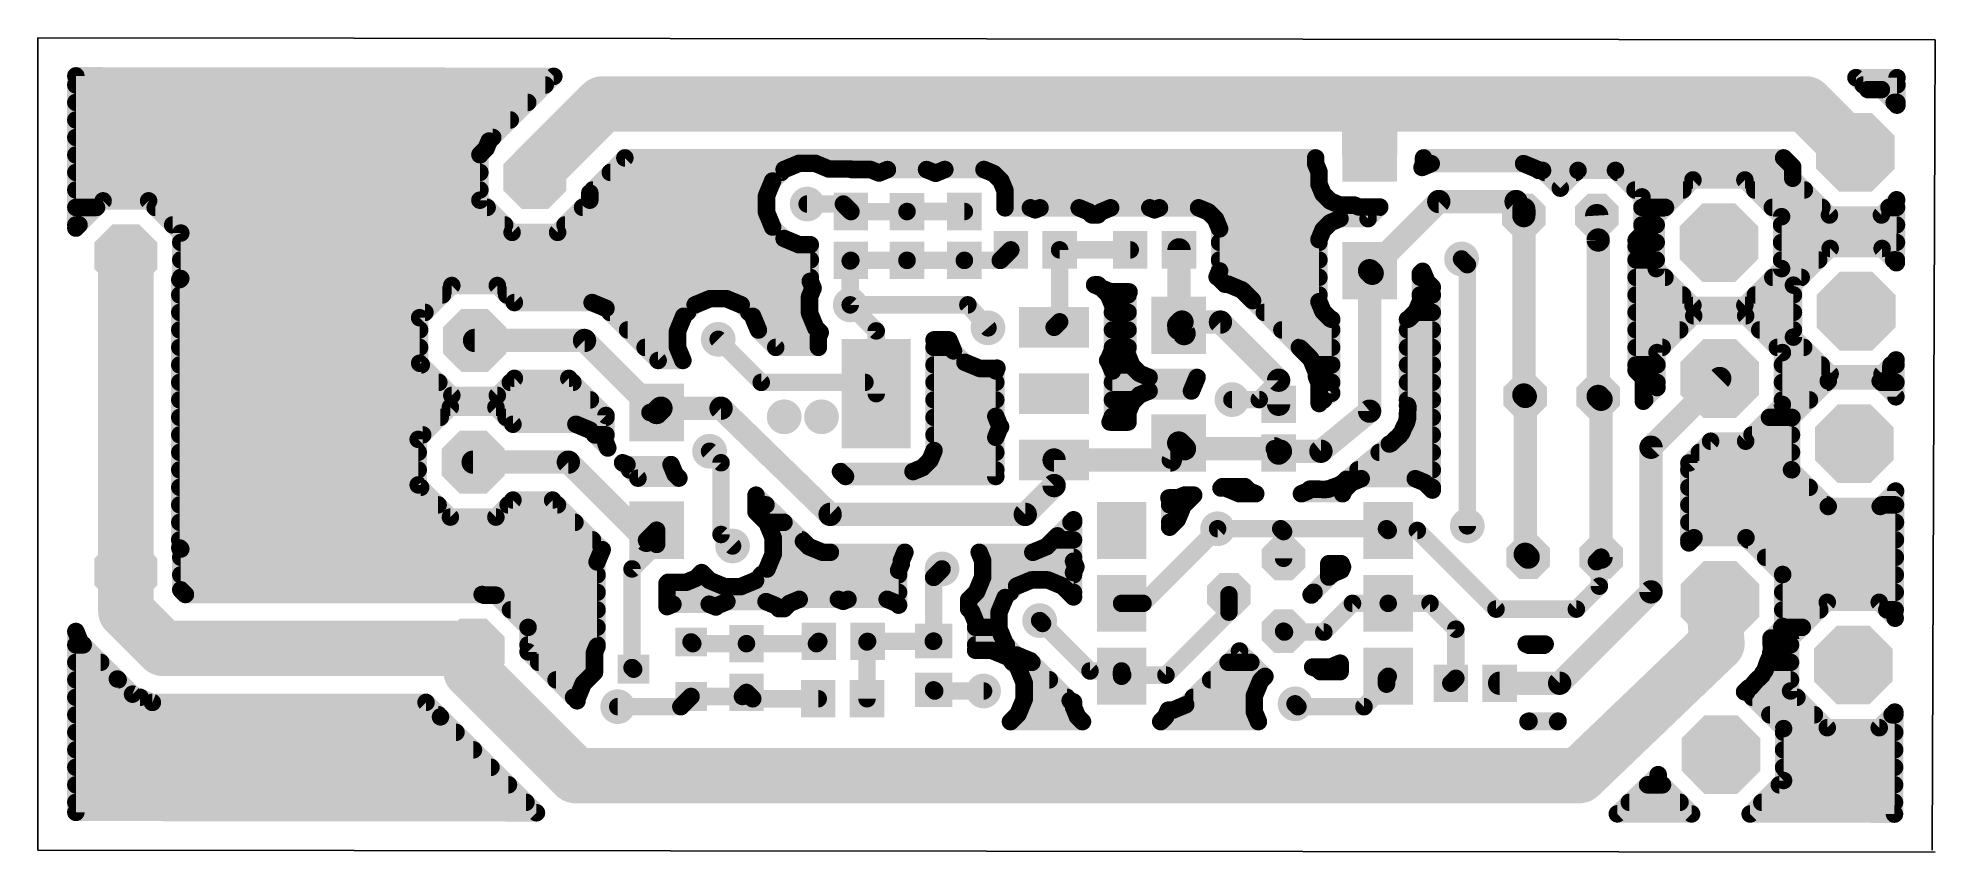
# Model space of a CAD drawing. Extents: x 0.6 to 66.7, y 0.1 to 28.5.
import ezdxf

# ---------------------------------------------------------------- set-up
doc = ezdxf.new("R2010")
doc.units = 0
for name, color, linetype in [('16', 175, 'CONTINUOUS'), ('17', 82, 'CONTINUOUS'), ('18', 82, 'CONTINUOUS'), ('20', 7, 'CONTINUOUS'), ('30', 253, 'CONTINUOUS')]:
    doc.layers.add(name, color=color, linetype=linetype)

# ---------------------------------------------------------------- blocks, each defined once
blk = doc.blocks.new('RECT')
blk.add_solid([(-0.5, -0.5), (0.5, -0.5), (-0.5, 0.5), (0.5, 0.5)])
blk = doc.blocks.new('OCTAGONP')
at = {"const_width": 0.5}
blk.add_lwpolyline([(-0.25, -0.1036), (-0.25, 0.1036), (-0.1036, 0.25), (0.1036, 0.25), (0.25, 0.1036), (0.25, -0.1036), (0.1036, -0.25), (-0.1036, -0.25), (-0.25, -0.1036), (-0.25, 0.1036)], dxfattribs=at)
blk = doc.blocks.new('ROUNDV')
at = {"const_width": 0.5}
blk.add_lwpolyline([(0, -0.25, 1), (0, 0.25, 1), (0, -0.25)], format="xyb", dxfattribs=at)

msp = doc.modelspace()

# ---------------------------------------------------------------- linework, layer by layer
at = {"layer": '16'}
for points, const_width in [([(1.8809, 27.2903, 1), (1.8806, 26.9855)], 0.3048), ([(2.0332, 27.1379, 1), (1.7284, 27.1379)], 0.3048), ([(1.8808, 26.9748, 1), (1.8808, 26.67)], 0.3048), ([(18.2342, 26.67, 1), (18.2342, 26.9748)], 0.3048), ([(18.6413, 27.0139, 1), (18.4257, 27.2294)], 0.3048), ([(18.5334, 26.9693, 1), (18.5337, 27.2741)], 0.3048), ([(20.23, 26.6426, 1), (20.23, 25.6774)], 0.9652), ([(20.5712, 25.8188, 1), (19.8888, 26.5012)], 0.9652), ([(46.86, 26.6426, 1), (46.86, 25.6774)], 0.9652), ([(47.2012, 26.5012, 1), (46.5188, 25.8188)], 0.9652), ([(46.86, 25.6774, 1), (46.86, 26.6426)], 0.9652), ([(62.5012, 26.5012, 1), (61.8188, 25.8188)], 0.9652), ([(62.16, 25.6774, 1), (62.16, 26.6426)], 0.9652), ([(64.0085, 27.1852, 1), (63.793, 26.9696)], 0.3048), ([(63.9009, 27.2298, 1), (63.9006, 26.925)], 0.3048), ([(64.1557, 26.9748, 1), (64.1557, 26.67)], 0.3048), ([(65.4843, 27.0755, 1), (65.1795, 27.0765)], 0.3048), ([(65.331, 26.67, 1), (65.331, 26.9748)], 0.3048), ([(65.3318, 26.9236, 1), (65.3321, 27.2284)], 0.3048), ([(1.8808, 26.3652, 1), (1.8808, 26.0604)], 0.3048), ([(17.6247, 26.0604, 1), (17.6247, 26.3652)], 0.3048), ([(47.4392, 26.0634, 1), (46.474, 26.0634)], 0.9652), ([(46.6153, 25.7222, 1), (47.2978, 26.4047)], 0.9652), ([(64.3182, 26.8124, 1), (64.3182, 26.5076)], 0.3048), ([(64.2104, 26.5522, 1), (64.4259, 26.7678)], 0.3048), ([(64.8949, 26.7678, 1), (64.6793, 26.5522)], 0.3048), ([(64.7871, 26.5076, 1), (64.7871, 26.8124)], 0.3048), ([(65.2343, 26.3652, 1), (65.2343, 26.0604)], 0.3048), ([(65.3289, 26.0604, 1), (65.3289, 26.3652)], 0.3048), ([(1.8808, 25.7556, 1), (1.8808, 25.4508)], 0.3048), ([(17.0151, 25.4508, 1), (17.0151, 25.7556)], 0.3048), ([(65.1762, 26.119, 1), (65.481, 26.118)], 0.3048), ([(65.2208, 26.0107, 1), (65.4364, 26.2263)], 0.3048), ([(1.8808, 25.146, 1), (1.8808, 24.8412)], 0.3048), ([(16.1715, 24.9751, 1), (16.387, 24.7596)], 0.3048), ([(16.42, 24.8091, 1), (16.1384, 24.9257)], 0.3048), ([(16.4055, 24.8412, 1), (16.4055, 25.146)], 0.3048), ([(63.8444, 24.9582, 1), (63.8444, 23.993)], 0.9652), ([(63.5032, 24.1343, 1), (64.1857, 24.8168)], 0.9652), ([(63.8823, 23.993, 1), (63.8823, 24.9582)], 0.9652), ([(1.8808, 24.5364, 1), (1.8808, 24.2316)], 0.3048), ([(16.1107, 24.393, 1), (15.8059, 24.393)], 0.3048), ([(15.8505, 24.5007, 1), (16.066, 24.2852)], 0.3048), ([(15.9583, 24.2316, 1), (15.9583, 24.5364)], 0.3048), ([(16.0299, 24.6637, 1), (16.3115, 24.5471)], 0.3048), ([(16.2785, 24.4977, 1), (16.063, 24.7132)], 0.3048), ([(17.5314, 24.1439, 1), (18.2139, 23.4614)], 0.9652), ([(18.3553, 23.8027, 1), (17.3901, 23.8027)], 0.9652), ([(21.0086, 24.4328, 1), (21.0086, 24.128)], 0.3048), ([(21.1163, 24.1726, 1), (20.9008, 24.3882)], 0.3048), ([(45.2294, 24.2804, 1), (44.9246, 24.2804)], 0.3048), ([(45.077, 24.128, 1), (45.077, 24.4328)], 0.3048), ([(46.474, 24.45, 1), (47.4392, 24.45)], 0.9652), ([(48.9886, 24.2804, 1), (48.6838, 24.2804)], 0.3048), ([(48.8362, 24.4328, 1), (48.8362, 24.128)], 0.3048), ([(61.4892, 24.3882, 1), (61.2737, 24.1726)], 0.3048), ([(61.3814, 24.128, 1), (61.3814, 24.4328)], 0.3048), ([(1.8808, 23.9268, 1), (1.8808, 23.622)], 0.3048), ([(15.9583, 23.622, 1), (15.9583, 23.9268)], 0.3048), ([(17.3901, 23.6, 1), (18.3553, 23.6)], 0.9652), ([(20.5025, 23.9268, 1), (20.5025, 23.622)], 0.3048), ([(26.4987, 24.0157, 1), (26.6153, 23.7341)], 0.3048), ([(26.6648, 23.7671, 1), (26.4492, 23.9827)], 0.3048), ([(26.4565, 23.622, 1), (26.4565, 23.9268)], 0.3048), ([(27.078, 24.2431, 1), (27.078, 23.9383)], 0.3048), ([(27.1363, 23.9499, 1), (27.0197, 24.2315)], 0.3048), ([(27.7003, 24.2315, 1), (27.5837, 23.9499)], 0.3048), ([(27.642, 23.9383, 1), (27.642, 24.2431)], 0.3048), ([(28.121, 24.0447, 1), (28.121, 23.7399)], 0.3048), ([(28.0626, 23.7515, 1), (28.1793, 24.0331)], 0.3048), ([(28.924, 24.0331, 1), (28.8074, 23.7515)], 0.3048), ([(28.902, 24.0297, 1), (28.902, 23.7249)], 0.3048), ([(28.8437, 23.7365, 1), (28.9603, 24.0181)], 0.3048), ([(28.8657, 23.7399, 1), (28.8657, 24.0447)], 0.3048), ([(29.6236, 24.0181, 1), (29.507, 23.7365)], 0.3048), ([(29.5653, 23.7249, 1), (29.5653, 24.0297)], 0.3048), ([(29.8137, 23.9268, 1), (29.8137, 23.622)], 0.3048), ([(29.8059, 23.8943, 1), (29.9225, 23.6127)], 0.3048), ([(29.8059, 23.6127, 1), (29.9225, 23.8943)], 0.3048), ([(29.9148, 23.622, 1), (29.9148, 23.9268)], 0.3048), ([(30.1563, 24.0269, 1), (30.1563, 23.7221)], 0.3048), ([(30.2147, 23.7337, 1), (30.098, 24.0153)], 0.3048), ([(31.5784, 24.0153, 1), (31.4618, 23.7337)], 0.3048), ([(31.5201, 23.7221, 1), (31.5201, 24.0269)], 0.3048), ([(31.7617, 23.9268, 1), (31.7617, 23.622)], 0.3048), ([(31.7774, 23.8845, 1), (31.894, 23.6029)], 0.3048), ([(31.7774, 23.6029, 1), (31.894, 23.8845)], 0.3048), ([(31.9098, 23.622, 1), (31.9098, 23.9268)], 0.3048), ([(32.1563, 24.0289, 1), (32.1563, 23.7241)], 0.3048), ([(32.2147, 23.7357, 1), (32.098, 24.0173)], 0.3048), ([(33.5784, 24.0173, 1), (33.4618, 23.7357)], 0.3048), ([(33.5201, 23.7241, 1), (33.5201, 24.0289)], 0.3048), ([(33.7667, 23.9268, 1), (33.7667, 23.622)], 0.3048), ([(33.964, 23.8451, 1), (33.7484, 23.6296)], 0.3048), ([(33.7979, 23.5965, 1), (33.9145, 23.8781)], 0.3048), ([(45.2178, 24.1344, 1), (44.9362, 24.0178)], 0.3048), ([(44.9246, 24.0761, 1), (45.2294, 24.0761)], 0.3048), ([(45.3446, 23.798, 1), (45.0398, 23.798)], 0.3048), ([(45.0514, 23.7397, 1), (45.333, 23.8563)], 0.3048), ([(45.1922, 23.622, 1), (45.1922, 23.9268)], 0.3048), ([(48.7247, 24.0887, 1), (48.8414, 23.8071)], 0.3048), ([(48.6423, 24.0062, 1), (48.9239, 23.8896)], 0.3048), ([(48.6838, 24.0761, 1), (48.9886, 24.0761)], 0.3048), ([(48.977, 24.0178, 1), (48.6954, 24.1344)], 0.3048), ([(49.1038, 24.2332, 1), (49.1038, 23.9284)], 0.3048), ([(49.1622, 23.94, 1), (49.0455, 24.2216)], 0.3048), ([(52.381, 24.2216, 1), (52.2644, 23.94)], 0.3048), ([(52.3227, 23.9284, 1), (52.3227, 24.2332)], 0.3048), ([(52.9159, 23.9875, 1), (52.7004, 23.772)], 0.3048), ([(52.8431, 23.9972, 1), (52.8431, 23.6924)], 0.3048), ([(52.7353, 23.737, 1), (52.9509, 23.9526)], 0.3048), ([(52.7499, 23.7389, 1), (52.8665, 24.0205)], 0.3048), ([(53.0901, 23.9526, 1), (52.8745, 23.737)], 0.3048), ([(53.0527, 23.9268, 1), (53.0527, 23.622)], 0.3048), ([(52.9823, 23.6924, 1), (52.9823, 23.9972)], 0.3048), ([(54.2177, 23.9972, 1), (54.2177, 23.6924)], 0.3048), ([(54.3255, 23.737, 1), (54.1099, 23.9526)], 0.3048), ([(54.1473, 23.622, 1), (54.1473, 23.9268)], 0.3048), ([(55.6301, 23.9526, 1), (55.4145, 23.737)], 0.3048), ([(55.5927, 23.9268, 1), (55.5927, 23.622)], 0.3048), ([(55.5223, 23.6924, 1), (55.5223, 23.9972)], 0.3048), ([(58.2213, 23.6649, 1), (58.2213, 23.3601)], 0.3048), ([(58.3291, 23.4047, 1), (58.1136, 23.6202)], 0.3048), ([(60.1387, 23.6202, 1), (59.9232, 23.4047)], 0.3048), ([(60.0309, 23.3601, 1), (60.0309, 23.6649)], 0.3048), ([(61.8503, 23.9639, 1), (61.5455, 23.9639)], 0.3048), ([(61.8057, 23.6785, 1), (61.5901, 23.463)], 0.3048), ([(61.5901, 23.8562, 1), (61.8057, 24.0717)], 0.3048), ([(61.6979, 23.622, 1), (61.6979, 23.9268)], 0.3048), ([(1.8808, 23.3172, 1), (1.8808, 23.0124)], 0.3048), ([(15.9583, 23.0124, 1), (15.9583, 23.3172)], 0.3048), ([(19.9395, 23.0589, 1), (19.6347, 23.0589)], 0.3048), ([(19.6793, 23.1667, 1), (19.8948, 22.9512)], 0.3048), ([(19.893, 23.3172, 1), (19.893, 23.0124)], 0.3048), ([(26.0948, 22.9551, 1), (25.79, 22.9551)], 0.3048), ([(25.8016, 23.0134, 1), (26.0832, 22.8968)], 0.3048), ([(26.0505, 23.5839, 1), (26.266, 23.3684)], 0.3048), ([(26.299, 23.4178, 1), (26.0174, 23.5344)], 0.3048), ([(26.0293, 23.0124, 1), (26.0293, 23.3172)], 0.3048), ([(34.2542, 23.5384, 1), (33.9726, 23.4218)], 0.3048), ([(34.0057, 23.3723, 1), (34.2212, 23.5879)], 0.3048), ([(34.244, 23.3172, 1), (34.244, 23.0124)], 0.3048), ([(34.405, 23.144, 1), (34.1002, 23.144)], 0.3048), ([(34.1118, 23.0857, 1), (34.3934, 23.2023)], 0.3048), ([(45.333, 23.4264, 1), (45.0514, 23.3098)], 0.3048), ([(45.0398, 23.3681, 1), (45.3446, 23.3681)], 0.3048), ([(45.4391, 23.1398, 1), (45.2236, 22.9243)], 0.3048), ([(45.1906, 22.9737, 1), (45.4722, 23.0904)], 0.3048), ([(45.2764, 23.0124, 1), (45.2764, 23.3172)], 0.3048), ([(49.3666, 22.9632, 1), (49.3666, 22.5568)], 0.4064), ([(49.5103, 22.6163, 1), (49.2229, 22.9037)], 0.4064), ([(52.2037, 22.9037, 1), (51.9163, 22.6163)], 0.4064), ([(52.06, 22.5568, 1), (52.06, 22.9632)], 0.4064), ([(53.4922, 23.3349, 1), (53.7078, 23.1193)], 0.3048), ([(53.4922, 23.1193, 1), (53.7078, 23.3349)], 0.3048), ([(56.2023, 23.3172, 1), (56.2023, 23.0124)], 0.3048), ([(56.5972, 22.9223, 1), (56.2924, 22.9223)], 0.3048), ([(56.337, 22.8145, 1), (56.5526, 23.0301)], 0.3048), ([(57.8737, 23.0124, 1), (57.8737, 23.3172)], 0.3048), ([(60.3786, 23.3172, 1), (60.3786, 23.0124)], 0.3048), ([(61.5455, 23.5708, 1), (61.8503, 23.5708)], 0.3048), ([(62.1039, 23.0124, 1), (62.1039, 23.3172)], 0.3048), ([(1.8808, 22.7076, 1), (1.8808, 22.4028)], 0.3048), ([(2.6005, 22.4028, 1), (2.6005, 22.7076)], 0.3048), ([(2.8297, 22.9368, 1), (2.8297, 22.632)], 0.3048), ([(2.9375, 22.6766, 1), (2.7219, 22.8922)], 0.3048), ([(4.5234, 22.8922, 1), (4.3079, 22.6766)], 0.3048), ([(4.4156, 22.632, 1), (4.4156, 22.9368)], 0.3048), ([(4.6449, 22.7076, 1), (4.6449, 22.4028)], 0.3048), ([(16.066, 22.9148, 1), (15.8505, 22.6993)], 0.3048), ([(15.8059, 22.807, 1), (16.1107, 22.807)], 0.3048), ([(16.2101, 22.4028, 1), (16.2101, 22.7076)], 0.3048), ([(19.5352, 22.7076, 1), (19.5352, 22.4028)], 0.3048), ([(19.6347, 22.807, 1), (19.9395, 22.807)], 0.3048), ([(19.8948, 22.6993, 1), (19.6793, 22.9148)], 0.3048), ([(26.0832, 22.4495, 1), (25.8016, 22.3328)], 0.3048), ([(25.79, 22.3911, 1), (26.0948, 22.3911)], 0.3048), ([(25.9424, 22.4028, 1), (25.9424, 22.7076)], 0.3048), ([(27.36, 22.8255, 1), (27.36, 22.5207)], 0.3048), ([(28.7309, 22.7809, 1), (28.5154, 22.5653)], 0.3048), ([(28.6232, 22.5207, 1), (28.6232, 22.8255)], 0.3048), ([(28.9912, 22.5206, 1), (28.7756, 22.3051)], 0.3048), ([(28.8862, 22.5625, 1), (28.8862, 22.2577)], 0.3048), ([(28.7756, 22.3051, 1), (28.9912, 22.5206)], 0.3048), ([(28.7785, 22.3023, 1), (28.994, 22.5178)], 0.3048), ([(30.7305, 22.5178, 1), (30.946, 22.3023)], 0.3048), ([(30.8403, 22.5645, 1), (30.8403, 22.2597)], 0.3048), ([(30.9481, 22.3044, 1), (30.7325, 22.5199)], 0.3048), ([(30.8382, 22.2577, 1), (30.8382, 22.5625)], 0.3048), ([(32.8382, 22.2597, 1), (32.8382, 22.5645)], 0.3048), ([(34.2526, 22.7076, 1), (34.2526, 22.4028)], 0.3048), ([(34.2526, 22.6933, 1), (34.2526, 22.3885)], 0.3048), ([(34.1002, 22.5409, 1), (34.405, 22.5409)], 0.3048), ([(35.1959, 22.6817, 1), (35.0792, 22.4001)], 0.3048), ([(35.1375, 22.3885, 1), (35.1375, 22.6933)], 0.3048), ([(35.2473, 22.612, 1), (35.364, 22.3304)], 0.3048), ([(35.2473, 22.3304, 1), (35.364, 22.612)], 0.3048), ([(35.4738, 22.6933, 1), (35.4738, 22.3885)], 0.3048), ([(35.5321, 22.4001, 1), (35.4154, 22.6817)], 0.3048), ([(36.8958, 22.6817, 1), (36.7792, 22.4001)], 0.3048), ([(36.8375, 22.3885, 1), (36.8375, 22.6933)], 0.3048), ([(37.2814, 22.5094, 1), (37.0658, 22.2939)], 0.3048), ([(37.1153, 22.2609, 1), (37.2319, 22.5425)], 0.3048), ([(37.2796, 22.4481, 1), (37.2796, 22.1433)], 0.3048), ([(37.1718, 22.1879, 1), (37.3874, 22.4034)], 0.3048), ([(37.3839, 22.4034, 1), (37.5994, 22.1879)], 0.3048), ([(37.5394, 22.5425, 1), (37.656, 22.2609)], 0.3048), ([(37.7054, 22.2939, 1), (37.4899, 22.5094)], 0.3048), ([(37.4917, 22.1433, 1), (37.4917, 22.4481)], 0.3048), ([(37.9338, 22.6933, 1), (37.9338, 22.3885)], 0.3048), ([(37.9921, 22.4001, 1), (37.8754, 22.6817)], 0.3048), ([(39.3559, 22.6817, 1), (39.2392, 22.4001)], 0.3048), ([(39.2975, 22.3885, 1), (39.2975, 22.6933)], 0.3048), ([(39.4073, 22.612, 1), (39.524, 22.3304)], 0.3048), ([(39.4073, 22.3304, 1), (39.524, 22.612)], 0.3048), ([(39.6338, 22.6933, 1), (39.6338, 22.3885)], 0.3048), ([(39.6921, 22.4001, 1), (39.5754, 22.6817)], 0.3048), ([(41.0558, 22.6817, 1), (40.9392, 22.4001)], 0.3048), ([(40.9975, 22.3885, 1), (40.9975, 22.6933)], 0.3048), ([(41.4414, 22.5094, 1), (41.2258, 22.2939)], 0.3048), ([(41.2753, 22.2609, 1), (41.3919, 22.5425)], 0.3048), ([(45.6469, 22.9156, 1), (45.5303, 22.634)], 0.3048), ([(45.4808, 22.667, 1), (45.6964, 22.8826)], 0.3048), ([(45.9247, 22.788, 1), (45.9247, 22.4832)], 0.3048), ([(45.8664, 22.4948, 1), (45.983, 22.7764)], 0.3048), ([(46.4836, 22.7764, 1), (46.367, 22.4948)], 0.3048), ([(46.4253, 22.4832, 1), (46.4253, 22.788)], 0.3048), ([(46.5827, 22.7228, 1), (46.5827, 22.418)], 0.3048), ([(46.5244, 22.4296, 1), (46.641, 22.7112)], 0.3048), ([(47.4168, 22.4626, 1), (47.2013, 22.6782)], 0.3048), ([(47.2939, 22.4028, 1), (47.2939, 22.7076)], 0.3048), ([(47.3091, 22.418, 1), (47.3091, 22.7228)], 0.3048), ([(52.5332, 22.49, 1), (52.1268, 22.49)], 0.4064), ([(52.5332, 22.27, 1), (52.1268, 22.27)], 0.4064), ([(52.1268, 22.27, 1), (52.5332, 22.27)], 0.4064), ([(52.1863, 22.3463, 1), (52.4737, 22.6337)], 0.4064), ([(55.0728, 22.2819, 1), (54.6672, 22.2581)], 0.4064), ([(56.4448, 22.7076, 1), (56.4448, 22.4028)], 0.3048), ([(57.0941, 22.2329, 1), (56.7893, 22.2329)], 0.3048), ([(56.834, 22.3406, 1), (57.0495, 22.1251)], 0.3048), ([(57.2641, 22.4028, 1), (57.2641, 22.7076)], 0.3048), ([(60.9882, 22.7076, 1), (60.9882, 22.4028)], 0.3048), ([(61.4629, 22.2329, 1), (61.1581, 22.2329)], 0.3048), ([(61.2028, 22.1251, 1), (61.4183, 22.3406)], 0.3048), ([(62.7135, 22.4028, 1), (62.7135, 22.7076)], 0.3048), ([(62.9775, 22.4436, 1), (62.9775, 22.1388)], 0.3048), ([(62.8697, 22.1834, 1), (63.0853, 22.399)], 0.3048), ([(64.6793, 22.399, 1), (64.8949, 22.1834)], 0.3048), ([(64.7871, 22.1388, 1), (64.7871, 22.4436)], 0.3048), ([(65.0511, 22.7076, 1), (65.0511, 22.4028)], 0.3048), ([(65.4697, 22.8208, 1), (65.1649, 22.8219)], 0.3048), ([(65.425, 22.7136, 1), (65.2095, 22.9291)], 0.3048), ([(65.3163, 22.4028, 1), (65.3163, 22.7076)], 0.3048), ([(1.773, 21.9433, 1), (1.9886, 21.7277)], 0.3048), ([(1.8808, 22.098, 1), (1.8808, 21.7932)], 0.3048), ([(1.7284, 21.8355, 1), (2.0332, 21.8355)], 0.3048), ([(1.9909, 21.7932, 1), (1.9909, 22.098)], 0.3048), ([(4.1053, 20.87, 1), (3.1401, 20.87)], 0.9652), ([(5.2545, 22.098, 1), (5.2545, 21.7932)], 0.3048), ([(5.6895, 21.663, 1), (5.3847, 21.663)], 0.3048), ([(5.4293, 21.5552, 1), (5.6448, 21.7707)], 0.3048), ([(16.8197, 21.7932, 1), (16.8197, 22.098)], 0.3048), ([(17.0797, 21.838, 1), (17.0797, 21.5332)], 0.3048), ([(16.9719, 21.5778, 1), (17.1875, 21.7934)], 0.3048), ([(18.5579, 21.7934, 1), (18.7734, 21.5778)], 0.3048), ([(18.6656, 21.5332, 1), (18.6656, 21.838)], 0.3048), ([(18.9256, 22.098, 1), (18.9256, 21.7932)], 0.3048), ([(26.266, 21.9779, 1), (26.0505, 21.7623)], 0.3048), ([(26.0174, 21.8118, 1), (26.299, 21.9284)], 0.3048), ([(26.1269, 21.7932, 1), (26.1269, 22.098)], 0.3048), ([(41.7316, 22.2028, 1), (41.45, 22.0861)], 0.3048), ([(41.4831, 22.0367, 1), (41.6986, 22.2522)], 0.3048), ([(41.6732, 22.098, 1), (41.6732, 21.7932)], 0.3048), ([(41.8824, 21.8084, 1), (41.5776, 21.8084)], 0.3048), ([(41.5892, 21.7501, 1), (41.8708, 21.8667)], 0.3048), ([(45.2236, 21.8757, 1), (45.4391, 21.6602)], 0.3048), ([(45.4722, 21.7096, 1), (45.1906, 21.8263)], 0.3048), ([(45.5303, 22.166, 1), (45.6469, 21.8844)], 0.3048), ([(45.6964, 21.9174, 1), (45.4808, 22.133)], 0.3048), ([(45.509, 21.7932, 1), (45.509, 22.098)], 0.3048), ([(45.9247, 22.3168, 1), (45.9247, 22.012)], 0.3048), ([(45.983, 22.0236, 1), (45.8664, 22.3052)], 0.3048), ([(46.7953, 22.2722, 1), (47.0108, 22.0566)], 0.3048), ([(46.9031, 22.012, 1), (46.9031, 22.3168)], 0.3048), ([(55.1232, 21.42, 1), (54.7168, 21.42)], 0.4064), ([(56.4448, 22.098, 1), (56.4448, 21.7932)], 0.3048), ([(56.5526, 21.5099, 1), (56.337, 21.7255)], 0.3048), ([(56.9417, 21.7932, 1), (56.9417, 22.098)], 0.3048), ([(61.3105, 22.098, 1), (61.3105, 21.7932)], 0.3048), ([(65.3142, 21.7932, 1), (65.3142, 22.098)], 0.3048), ([(5.5371, 21.4884, 1), (5.5371, 21.1836)], 0.3048), ([(26.6153, 21.6121, 1), (26.4987, 21.3305)], 0.3048), ([(26.4492, 21.3636, 1), (26.6648, 21.5791)], 0.3048), ([(26.8837, 21.1836, 1), (26.8837, 21.4884)], 0.3048), ([(27.078, 21.4079, 1), (27.078, 21.1031)], 0.3048), ([(27.0197, 21.1147, 1), (27.1363, 21.3963)], 0.3048), ([(27.6214, 21.2555, 1), (27.3166, 21.2555)], 0.3048), ([(27.469, 21.1031, 1), (27.469, 21.4079)], 0.3048), ([(34.5634, 20.9687, 1), (34.3479, 21.1843)], 0.3048), ([(36.308, 21.0765, 1), (36.0032, 21.0765)], 0.3048), ([(36.1556, 21.2289, 1), (36.1556, 20.9241)], 0.3048), ([(38.6156, 20.9241, 1), (38.6156, 21.2289)], 0.3048), ([(40.5188, 21.0765, 1), (40.1124, 21.0765)], 0.4064), ([(41.73, 21.4884, 1), (41.73, 21.1836)], 0.3048), ([(45.3446, 21.4319, 1), (45.0398, 21.4319)], 0.3048), ([(45.0514, 21.4902, 1), (45.333, 21.3736)], 0.3048), ([(45.1922, 21.1836, 1), (45.1922, 21.4884)], 0.3048), ([(54.7172, 21.4081, 1), (55.1228, 21.4319)], 0.4064), ([(56.3932, 21.1974, 1), (56.0884, 21.1974)], 0.3048), ([(56.0968, 21.2473, 1), (56.3848, 21.1474)], 0.3048), ([(56.1355, 21.524, 1), (56.3511, 21.3084)], 0.3048), ([(56.3954, 21.4252, 1), (56.0912, 21.4073)], 0.3048), ([(56.248, 21.4884, 1), (56.248, 21.1836)], 0.3048), ([(56.1018, 21.2263, 1), (56.4061, 21.2442)], 0.3048), ([(56.3979, 21.1853, 1), (56.11, 21.2852)], 0.3048), ([(56.2924, 21.6177, 1), (56.5972, 21.6177)], 0.3048), ([(56.9417, 21.1836, 1), (56.9417, 21.4884)], 0.3048), ([(61.3105, 21.4884, 1), (61.3105, 21.1836)], 0.3048), ([(63.0027, 21.278, 1), (63.0027, 20.9732)], 0.3048), ([(63.1104, 21.0178, 1), (62.8949, 21.2333)], 0.3048), ([(64.9201, 21.2333, 1), (64.7045, 21.0178)], 0.3048), ([(64.8123, 20.9732, 1), (64.8123, 21.278)], 0.3048), ([(65.3121, 21.1836, 1), (65.3121, 21.4884)], 0.3048), ([(5.5371, 20.8788, 1), (5.5371, 20.574)], 0.3048), ([(27.469, 20.574, 1), (27.469, 20.8788)], 0.3048), ([(29.0124, 20.6895, 1), (28.7076, 20.6895)], 0.3048), ([(28.7522, 20.7972, 1), (28.9678, 20.5817)], 0.3048), ([(28.8834, 20.8653, 1), (28.8834, 20.5605)], 0.3048), ([(28.9912, 20.6051, 1), (28.7756, 20.8206)], 0.3048), ([(30.9432, 20.8206, 1), (30.7277, 20.6051)], 0.3048), ([(30.7305, 20.8178, 1), (30.946, 20.6023)], 0.3048), ([(30.8403, 20.8645, 1), (30.8403, 20.5597)], 0.3048), ([(30.7305, 20.6023, 1), (30.946, 20.8178)], 0.3048), ([(30.9481, 20.6044, 1), (30.7325, 20.8199)], 0.3048), ([(30.8354, 20.5605, 1), (30.8354, 20.8653)], 0.3048), ([(32.8362, 20.8625, 1), (32.8362, 20.5577)], 0.3048), ([(32.7284, 20.8178, 1), (32.9439, 20.6023)], 0.3048), ([(32.946, 20.6044, 1), (32.7305, 20.8199)], 0.3048), ([(32.8382, 20.5597, 1), (32.8382, 20.8645)], 0.3048), ([(33.9815, 20.8178, 1), (34.197, 20.6023)], 0.3048), ([(34.0892, 20.5577, 1), (34.0892, 20.8625)], 0.3048), ([(41.73, 20.8788, 1), (41.73, 20.574)], 0.3048), ([(41.5776, 20.3446, 1), (41.8824, 20.3446)], 0.3048), ([(41.8708, 20.2863, 1), (41.5892, 20.4029)], 0.3048), ([(45.1922, 20.574, 1), (45.1922, 20.8788)], 0.3048), ([(47.1003, 20.4937, 1), (46.8129, 20.2063)], 0.4064), ([(47.1598, 20.35, 1), (46.7534, 20.35)], 0.4064), ([(46.8129, 20.4937, 1), (47.1003, 20.2063)], 0.4064), ([(46.9029, 20.1163, 1), (47.1903, 20.4037)], 0.4064), ([(48.6132, 20.3543, 1), (48.8287, 20.1387)], 0.3048), ([(48.8734, 20.2465, 1), (48.5686, 20.2465)], 0.3048), ([(48.9447, 20.3878, 1), (48.6631, 20.2712)], 0.3048), ([(48.9117, 20.2217, 1), (48.6962, 20.4372)], 0.3048), ([(50.2678, 20.8678, 1), (50.0522, 20.6522)], 0.3048), ([(50.5124, 20.56, 1), (50.2076, 20.56)], 0.3048), ([(50.2522, 20.4522, 1), (50.4678, 20.6678)], 0.3048), ([(56.2408, 20.8788, 1), (56.2408, 20.574)], 0.3048), ([(56.7893, 20.4233, 1), (57.0941, 20.4233)], 0.3048), ([(57.0495, 20.531, 1), (56.834, 20.3155)], 0.3048), ([(56.9417, 20.574, 1), (56.9417, 20.8788)], 0.3048), ([(61.3105, 20.8788, 1), (61.3105, 20.574)], 0.3048), ([(61.1581, 20.4233, 1), (61.4629, 20.4233)], 0.3048), ([(61.4183, 20.3155, 1), (61.2028, 20.531)], 0.3048), ([(62.6035, 20.574, 1), (62.6035, 20.8788)], 0.3048), ([(65.2114, 20.8788, 1), (65.2114, 20.574)], 0.3048), ([(65.1573, 20.6287, 1), (65.4621, 20.6276)], 0.3048), ([(65.2019, 20.5204, 1), (65.4175, 20.7359)], 0.3048), ([(65.31, 20.574, 1), (65.31, 20.8788)], 0.3048), ([(5.6547, 20.0422, 1), (5.3499, 20.0422)], 0.3048), ([(5.3945, 20.15, 1), (5.61, 19.9345)], 0.3048), ([(5.5371, 20.2692, 1), (5.5371, 19.9644)], 0.3048), ([(5.3847, 20.077, 1), (5.6895, 20.077)], 0.3048), ([(5.6448, 19.9693, 1), (5.4293, 20.1848)], 0.3048), ([(14.9797, 19.9868, 1), (14.9797, 19.682)], 0.3048), ([(15.0875, 19.7266, 1), (14.8719, 19.9422)], 0.3048), ([(16.6734, 19.9422, 1), (16.4579, 19.7266)], 0.3048), ([(16.5656, 19.682, 1), (16.5656, 19.9868)], 0.3048), ([(27.6098, 20.0393, 1), (27.3282, 19.9227)], 0.3048), ([(27.3166, 19.981, 1), (27.6214, 19.981)], 0.3048), ([(27.7081, 19.6853, 1), (27.4265, 19.8019)], 0.3048), ([(27.4265, 19.6853, 1), (27.7081, 19.8019)], 0.3048), ([(27.469, 19.9644, 1), (27.469, 20.2692)], 0.3048), ([(37.5272, 19.8573, 1), (37.2224, 19.8573)], 0.3048), ([(37.3748, 20.0097, 1), (37.3748, 19.7049)], 0.3048), ([(37.4332, 19.9967, 1), (37.3165, 19.7151)], 0.3048), ([(37.2224, 19.8559, 1), (37.5272, 19.8559)], 0.3048), ([(37.5994, 19.9651, 1), (37.3839, 19.7495)], 0.3048), ([(37.7288, 19.8494, 1), (37.5133, 19.6338)], 0.3048), ([(37.6794, 19.8824, 1), (37.5628, 19.6008)], 0.3048), ([(37.4688, 19.6646, 1), (37.6844, 19.8801)], 0.3048), ([(37.4917, 19.7049, 1), (37.4917, 20.0097)], 0.3048), ([(37.5183, 19.6316, 1), (37.6349, 19.9132)], 0.3048), ([(37.9338, 19.7645, 1), (37.9338, 19.4597)], 0.3048), ([(37.8754, 19.4713, 1), (37.9921, 19.7529)], 0.3048), ([(38.6936, 19.5284, 1), (38.3888, 19.5284)], 0.3048), ([(38.7167, 19.5538, 1), (38.4351, 19.6704)], 0.3048), ([(38.5759, 19.4597, 1), (38.5759, 19.7645)], 0.3048), ([(41.7013, 20.2752, 1), (41.5846, 19.9936)], 0.3048), ([(41.5022, 20.1927, 1), (41.7838, 20.076)], 0.3048), ([(41.7814, 20.2294, 1), (41.5658, 20.0139)], 0.3048), ([(41.6785, 20.2692, 1), (41.6785, 19.9644)], 0.3048), ([(41.6153, 19.9809, 1), (41.7319, 20.2625)], 0.3048), ([(41.9145, 20.0332, 1), (41.9145, 19.7284)], 0.3048), ([(41.8067, 19.773, 1), (42.0223, 19.9886)], 0.3048), ([(42.081, 20.0216, 1), (41.9644, 19.74)], 0.3048), ([(42.0227, 19.7284, 1), (42.0227, 20.0332)], 0.3048), ([(42.6159, 19.7875, 1), (42.4004, 19.572)], 0.3048), ([(42.4499, 19.5389, 1), (42.5665, 19.8205)], 0.3048), ([(45.1922, 19.9644, 1), (45.1922, 20.2692)], 0.3048), ([(48.721, 20.2692, 1), (48.721, 19.9644)], 0.3048), ([(49.066, 20.0648, 1), (48.8505, 19.8492)], 0.3048), ([(48.8174, 19.8987, 1), (49.099, 20.0153)], 0.3048), ([(48.892, 19.9644, 1), (48.892, 20.2692)], 0.3048), ([(49.2932, 19.7744, 1), (48.9884, 19.7744)], 0.3048), ([(49.033, 19.6666, 1), (49.2486, 19.8822)], 0.3048), ([(56.2408, 20.2692, 1), (56.2408, 19.9644)], 0.3048), ([(57.2482, 19.9644, 1), (57.2482, 20.2692)], 0.3048), ([(61.0041, 20.2692, 1), (61.0041, 19.9644)], 0.3048), ([(61.8755, 19.846, 1), (61.5707, 19.846)], 0.3048), ([(61.6153, 19.9537, 1), (61.8309, 19.7382)], 0.3048), ([(61.9939, 19.9644, 1), (61.9939, 20.2692)], 0.3048), ([(5.5023, 19.6596, 1), (5.5023, 19.3548)], 0.3048), ([(5.5023, 19.05, 1), (5.5023, 18.7452)], 0.3048), ([(14.0429, 18.7452, 1), (14.0429, 19.05)], 0.3048), ([(14.6525, 19.3548, 1), (14.6525, 19.6596)], 0.3048), ([(16.8929, 19.6596, 1), (16.8929, 19.3548)], 0.3048), ([(17.1592, 19.3932, 1), (17.1592, 19.0884)], 0.3048), ([(17.0515, 19.133, 1), (17.267, 19.3486)], 0.3048), ([(19.9249, 19.3816, 1), (19.8083, 19.1)], 0.3048), ([(19.8666, 19.0884, 1), (19.8666, 19.3932)], 0.3048), ([(20.4598, 19.1475, 1), (20.2443, 18.932)], 0.3048), ([(20.2937, 18.8989, 1), (20.4104, 19.1805)], 0.3048), ([(20.4942, 19.05, 1), (20.4942, 18.7452)], 0.3048), ([(23.1928, 18.7452, 1), (23.1928, 19.05)], 0.3048), ([(23.3987, 19.3026, 1), (23.5153, 19.021)], 0.3048), ([(23.5648, 19.054, 1), (23.3492, 19.2695)], 0.3048), ([(23.978, 19.53, 1), (23.978, 19.2252)], 0.3048), ([(24.0363, 19.2368, 1), (23.9197, 19.5184)], 0.3048), ([(24.6003, 19.5184, 1), (24.4837, 19.2368)], 0.3048), ([(24.542, 19.2252, 1), (24.542, 19.53)], 0.3048), ([(25.1708, 19.2695, 1), (24.9552, 19.054)], 0.3048), ([(25.0047, 19.021, 1), (25.1213, 19.3026)], 0.3048), ([(25.3272, 19.05, 1), (25.3272, 18.7452)], 0.3048), ([(27.5948, 19.442, 1), (27.29, 19.442)], 0.3048), ([(27.3016, 19.5003, 1), (27.5832, 19.3837)], 0.3048), ([(27.5832, 18.9363, 1), (27.3016, 18.8197)], 0.3048), ([(27.4424, 18.7452, 1), (27.4424, 19.05)], 0.3048), ([(27.4694, 19.3548, 1), (27.4694, 19.6596)], 0.3048), ([(28.9678, 19.2678, 1), (28.7522, 19.0522)], 0.3048), ([(28.86, 19.3124, 1), (28.86, 19.0076)], 0.3048), ([(28.7076, 19.16, 1), (29.0124, 19.16)], 0.3048), ([(33.0747, 19.2604, 1), (32.8453, 19.0596)], 0.3048), ([(32.96, 19.0076, 1), (32.96, 19.3124)], 0.3048), ([(37.8555, 19.6596, 1), (37.8555, 19.3548)], 0.3048), ([(37.998, 19.5638, 1), (37.7164, 19.4471)], 0.3048), ([(37.7495, 19.3977, 1), (37.965, 19.6132)], 0.3048), ([(38.1488, 19.1694, 1), (37.844, 19.1694)], 0.3048), ([(37.9964, 19.05, 1), (37.9964, 18.7452)], 0.3048), ([(37.8556, 19.1111, 1), (38.1372, 19.2277)], 0.3048), ([(38.4004, 19.5867, 1), (38.682, 19.47)], 0.3048), ([(38.5412, 19.3548, 1), (38.5412, 19.6596)], 0.3048), ([(38.5412, 18.7452, 1), (38.5412, 19.05)], 0.3048), ([(42.6807, 19.6596, 1), (42.6807, 19.3548)], 0.3048), ([(43.0321, 19.3082, 1), (42.7273, 19.3082)], 0.3048), ([(42.7273, 19.3082, 1), (43.0321, 19.3082)], 0.3048), ([(42.9875, 19.4159, 1), (42.772, 19.2004)], 0.3048), ([(42.772, 19.2004, 1), (42.9875, 19.4159)], 0.3048), ([(43.2903, 19.05, 1), (43.2903, 18.7452)], 0.3048), ([(45.333, 19.3264, 1), (45.0514, 19.2098)], 0.3048), ([(45.0398, 19.2681, 1), (45.3446, 19.2681)], 0.3048), ([(45.4391, 19.0398, 1), (45.2236, 18.8243)], 0.3048), ([(45.1922, 19.3548, 1), (45.1922, 19.6596)], 0.3048), ([(45.3658, 18.7452, 1), (45.3658, 19.05)], 0.3048), ([(48.5473, 19.05, 1), (48.5473, 18.7452)], 0.3048), ([(48.6895, 18.8243, 1), (48.474, 19.0398)], 0.3048), ([(48.721, 19.6596, 1), (48.721, 19.3548)], 0.3048), ([(48.5686, 19.2681, 1), (48.8734, 19.2681)], 0.3048), ([(48.8618, 19.2098, 1), (48.5802, 19.3264)], 0.3048), ([(49.1408, 19.3548, 1), (49.1408, 19.6596)], 0.3048), ([(49.1408, 18.7452, 1), (49.1408, 19.05)], 0.3048), ([(56.2408, 19.6596, 1), (56.2408, 19.3548)], 0.3048), ([(56.2408, 19.05, 1), (56.2408, 18.7452)], 0.3048), ([(57.8578, 19.3548, 1), (57.8578, 19.6596)], 0.3048), ([(58.2213, 19.2961, 1), (58.2213, 18.9913)], 0.3048), ([(58.1136, 19.0359, 1), (58.3291, 19.2514)], 0.3048), ([(59.9232, 19.2514, 1), (60.1387, 19.0359)], 0.3048), ([(60.0309, 18.9913, 1), (60.0309, 19.2961)], 0.3048), ([(60.3945, 19.6596, 1), (60.3945, 19.3548)], 0.3048), ([(61.7231, 19.3548, 1), (61.7231, 19.6596)], 0.3048), ([(61.7231, 18.7452, 1), (61.7231, 19.05)], 0.3048), ([(5.5023, 18.4404, 1), (5.5023, 18.1356)], 0.3048), ([(14.0107, 18.713, 1), (13.7059, 18.713)], 0.3048), ([(13.7505, 18.8207, 1), (13.966, 18.6052)], 0.3048), ([(13.8583, 18.1356, 1), (13.8583, 18.4404)], 0.3048), ([(21.1038, 18.4404, 1), (21.1038, 18.1356)], 0.3048), ([(22.9948, 18.242, 1), (22.69, 18.242)], 0.3048), ([(22.8615, 18.1356, 1), (22.8615, 18.4404)], 0.3048), ([(22.9505, 18.8708, 1), (23.166, 18.6552)], 0.3048), ([(23.199, 18.7047, 1), (22.9174, 18.8213)], 0.3048), ([(25.6026, 18.8213, 1), (25.321, 18.7047)], 0.3048), ([(25.354, 18.6552, 1), (25.5695, 18.8708)], 0.3048), ([(25.6585, 18.4404, 1), (25.6585, 18.1356)], 0.3048), ([(25.7679, 18.3918, 1), (25.5524, 18.1763)], 0.3048), ([(27.29, 18.878, 1), (27.5948, 18.878)], 0.3048), ([(27.766, 18.4648, 1), (27.5505, 18.2492)], 0.3048), ([(27.5174, 18.2987, 1), (27.799, 18.4153)], 0.3048), ([(27.7272, 18.1356, 1), (27.7272, 18.4404)], 0.3048), ([(29.919, 18.2534, 1), (29.6142, 18.2534)], 0.3048), ([(29.6589, 18.1456, 1), (29.8744, 18.3611)], 0.3048), ([(33.5453, 18.2596, 1), (33.7747, 18.4604)], 0.3048), ([(35.8567, 18.4857, 1), (36.0722, 18.2701)], 0.3048), ([(36.0032, 18.5691, 1), (36.308, 18.5691)], 0.3048), ([(36.2634, 18.4613, 1), (36.0479, 18.6769)], 0.3048), ([(37.9964, 18.4404, 1), (37.9964, 18.1356)], 0.3048), ([(38.5412, 18.1356, 1), (38.5412, 18.4404)], 0.3048), ([(40.4759, 18.5573, 1), (40.1353, 18.3356)], 0.4064), ([(40.508, 18.4649, 1), (40.1033, 18.4281)], 0.4064), ([(40.162, 18.5902, 1), (40.4493, 18.3028)], 0.4064), ([(40.1124, 18.3365, 1), (40.5188, 18.3365)], 0.4064), ([(40.1133, 18.3181, 1), (40.518, 18.3549)], 0.4064), ([(40.4192, 18.7632, 1), (40.4192, 18.3568)], 0.4064), ([(40.5628, 18.4163, 1), (40.2755, 18.7037)], 0.4064), ([(41.9037, 18.7037, 1), (41.6163, 18.4163)], 0.4064), ([(41.76, 18.3568, 1), (41.76, 18.7632)], 0.4064), ([(43.8999, 18.4404, 1), (43.8999, 18.1356)], 0.3048), ([(45.1906, 18.8737, 1), (45.4722, 18.9904)], 0.3048), ([(45.6469, 18.8156, 1), (45.5303, 18.534)], 0.3048), ([(45.4808, 18.567, 1), (45.6964, 18.7826)], 0.3048), ([(45.7882, 18.6553, 1), (45.4834, 18.6553)], 0.3048), ([(45.5774, 18.5145, 1), (45.6941, 18.7961)], 0.3048), ([(45.6358, 18.1356, 1), (45.6358, 18.4404)], 0.3048), ([(48.219, 18.7961, 1), (48.3357, 18.5145)], 0.3048), ([(48.4298, 18.6553, 1), (48.125, 18.6553)], 0.3048), ([(48.2774, 18.4404, 1), (48.2774, 18.1356)], 0.3048), ([(48.2168, 18.7826, 1), (48.4323, 18.567)], 0.3048), ([(48.3829, 18.534, 1), (48.2662, 18.8156)], 0.3048), ([(48.441, 18.9904, 1), (48.7226, 18.8737)], 0.3048), ([(49.1408, 18.1356, 1), (49.1408, 18.4404)], 0.3048), ([(56.2408, 18.4404, 1), (56.2408, 18.1356)], 0.3048), ([(57.7594, 18.1356, 1), (57.7594, 18.4404)], 0.3048), ([(58.2496, 18.9306, 1), (58.2496, 18.6258)], 0.3048), ([(58.3573, 18.6704, 1), (58.1418, 18.886)], 0.3048), ([(60.1669, 18.886, 1), (59.9514, 18.6704)], 0.3048), ([(60.0592, 18.6258, 1), (60.0592, 18.9306)], 0.3048), ([(60.5494, 18.4404, 1), (60.5494, 18.1356)], 0.3048), ([(61.7231, 18.1356, 1), (61.7231, 18.4404)], 0.3048), ([(5.5023, 17.8308, 1), (5.5023, 17.526)], 0.3048), ([(13.8583, 17.526, 1), (13.8583, 17.8308)], 0.3048), ([(15.7727, 18.1232, 1), (15.7727, 17.7168)], 0.4064), ([(19.7476, 18.0637, 1), (19.4602, 17.7763)], 0.4064), ([(19.6039, 17.7168, 1), (19.6039, 18.1232)], 0.4064), ([(21.7134, 17.8308, 1), (21.7134, 17.526)], 0.3048), ([(22.7016, 18.3003, 1), (22.9832, 18.1837)], 0.3048), ([(22.9832, 17.7363, 1), (22.7016, 17.6197)], 0.3048), ([(22.8424, 17.526, 1), (22.8424, 17.8308)], 0.3048), ([(24.3678, 18.0678, 1), (24.1522, 17.8522)], 0.3048), ([(25.5194, 18.2257, 1), (25.801, 18.3423)], 0.3048), ([(26.265, 17.8316, 1), (26.265, 17.5268)], 0.3048), ([(26.1572, 17.5714, 1), (26.3728, 17.787)], 0.3048), ([(27.9046, 18.0484, 1), (27.5998, 18.0484)], 0.3048), ([(27.6114, 18.1067, 1), (27.893, 17.9901)], 0.3048), ([(27.9559, 18.1418, 1), (27.6743, 18.2584)], 0.3048), ([(27.7073, 18.0923, 1), (27.9229, 18.3079)], 0.3048), ([(27.7522, 17.5268, 1), (27.7522, 17.8316)], 0.3048), ([(31.9334, 17.9408, 1), (31.6286, 17.9408)], 0.3048), ([(31.781, 18.0932, 1), (31.781, 17.7884)], 0.3048), ([(31.781, 17.8308, 1), (31.781, 17.526)], 0.3048), ([(32.44, 17.9991, 1), (32.1584, 17.8825)], 0.3048), ([(32.2992, 17.7884, 1), (32.2992, 18.0932)], 0.3048), ([(32.566, 17.6648, 1), (32.3505, 17.4492)], 0.3048), ([(32.4079, 17.526, 1), (32.4079, 17.8308)], 0.3048), ([(37.9964, 17.8308, 1), (37.9964, 17.526)], 0.3048), ([(38.1372, 17.5281, 1), (37.8556, 17.6447)], 0.3048), ([(38.5412, 17.526, 1), (38.5412, 17.8308)], 0.3048), ([(40.3218, 18.0491, 1), (40.6624, 18.2709)], 0.4064), ([(44.5095, 17.8308, 1), (44.5095, 17.526)], 0.3048), ([(44.5338, 17.8065, 1), (44.5338, 17.5017)], 0.3048), ([(44.6416, 17.7618, 1), (44.4261, 17.5463)], 0.3048), ([(44.426, 17.5463, 1), (44.6416, 17.7618)], 0.3048), ([(44.5338, 17.5017, 1), (44.5338, 17.8065)], 0.3048), ([(45.6358, 17.526, 1), (45.6358, 17.8308)], 0.3048), ([(48.2774, 17.8308, 1), (48.2774, 17.526)], 0.3048), ([(49.1408, 17.526, 1), (49.1408, 17.8308)], 0.3048), ([(56.2408, 17.8308, 1), (56.2408, 17.526)], 0.3048), ([(57.1498, 17.526, 1), (57.1498, 17.8308)], 0.3048), ([(61.159, 17.8308, 1), (61.159, 17.526)], 0.3048), ([(61.8309, 18.1441, 1), (61.6153, 17.9286)], 0.3048), ([(61.5707, 18.0363, 1), (61.8755, 18.0363)], 0.3048), ([(62.081, 17.526, 1), (62.081, 17.8308)], 0.3048), ([(5.5023, 17.2212, 1), (5.5023, 16.9164)], 0.3048), ([(13.966, 17.2348, 1), (13.7505, 17.0193)], 0.3048), ([(13.7059, 17.127, 1), (14.0107, 17.127)], 0.3048), ([(13.9165, 16.9164, 1), (13.9165, 17.2212)], 0.3048), ([(22.1683, 17.3758, 1), (22.1683, 17.071)], 0.3048), ([(22.0606, 17.1157, 1), (22.2761, 17.3312)], 0.3048), ([(22.69, 17.678, 1), (22.9948, 17.678)], 0.3048), ([(22.8899, 17.1651, 1), (23.1715, 17.2818)], 0.3048), ([(23.0307, 17.071, 1), (23.0307, 17.3758)], 0.3048), ([(27.5998, 17.6792, 1), (27.9046, 17.6792)], 0.3048), ([(31.781, 17.2212, 1), (31.781, 16.9164)], 0.3048), ([(32.3174, 17.4987, 1), (32.599, 17.6153)], 0.3048), ([(32.9153, 17.299, 1), (32.7987, 17.0174)], 0.3048), ([(32.7492, 17.0505, 1), (32.9648, 17.266)], 0.3048), ([(33.0729, 16.9164, 1), (33.0729, 17.2212)], 0.3048), ([(33.378, 17.0948, 1), (33.378, 16.79)], 0.3048), ([(33.3197, 16.8016, 1), (33.4363, 17.0832)], 0.3048), ([(33.8836, 17.0832, 1), (34.0003, 16.8016)], 0.3048), ([(34.1135, 16.8968, 1), (33.8319, 17.0134)], 0.3048), ([(34.031, 16.8143, 1), (33.9144, 17.0959)], 0.3048), ([(33.942, 16.79, 1), (33.942, 17.0948)], 0.3048), ([(37.9369, 17.33, 1), (37.7213, 17.1144)], 0.3048), ([(37.7213, 17.33, 1), (37.9369, 17.1144)], 0.3048), ([(37.998, 17.2524, 1), (37.7164, 17.1357)], 0.3048), ([(37.7164, 17.3086, 1), (37.998, 17.192)], 0.3048), ([(37.965, 17.1425, 1), (37.7495, 17.3581)], 0.3048), ([(37.7495, 17.0863, 1), (37.965, 17.3018)], 0.3048), ([(37.9091, 17.2212, 1), (37.9091, 16.9164)], 0.3048), ([(37.844, 17.5864, 1), (38.1488, 17.5864)], 0.3048), ([(38.682, 17.4229, 1), (38.4004, 17.3063)], 0.3048), ([(38.3888, 17.3646, 1), (38.6936, 17.3646)], 0.3048), ([(38.7882, 17.1363, 1), (38.5727, 16.9208)], 0.3048), ([(38.5397, 16.9702, 1), (38.8213, 17.0868)], 0.3048), ([(38.6638, 16.9164, 1), (38.6638, 17.2212)], 0.3048), ([(45.0462, 17.3408, 1), (44.7646, 17.2242)], 0.3048), ([(44.7976, 17.1748, 1), (45.0131, 17.3903)], 0.3048), ([(44.9939, 17.2212, 1), (44.9939, 16.9164)], 0.3048), ([(45.6358, 16.9164, 1), (45.6358, 17.2212)], 0.3048), ([(48.2774, 17.2212, 1), (48.2774, 16.9164)], 0.3048), ([(49.1408, 16.9164, 1), (49.1408, 17.2212)], 0.3048), ([(56.2408, 17.2212, 1), (56.2408, 16.9164)], 0.3048), ([(56.8622, 17.6064, 1), (57.0777, 17.3908)], 0.3048), ([(57.1224, 17.4986, 1), (56.8176, 17.4986)], 0.3048), ([(56.97, 16.9164, 1), (56.97, 17.2212)], 0.3048), ([(61.4912, 17.4986, 1), (61.1864, 17.4986)], 0.3048), ([(61.3388, 17.2212, 1), (61.3388, 16.9164)], 0.3048), ([(61.231, 17.3908, 1), (61.4465, 17.6064)], 0.3048), ([(62.6906, 16.9164, 1), (62.6906, 17.2212)], 0.3048), ([(65.1243, 17.2212, 1), (65.1243, 16.9164)], 0.3048), ([(65.4504, 17.242, 1), (65.1456, 17.243)], 0.3048), ([(65.4058, 17.1347, 1), (65.1903, 17.3503)], 0.3048), ([(65.2974, 16.9164, 1), (65.2974, 17.2212)], 0.3048), ([(5.5023, 16.6116, 1), (5.5023, 16.3068)], 0.3048), ([(14.5261, 16.3068, 1), (14.5261, 16.6116)], 0.3048), ([(17.0192, 16.6116, 1), (17.0192, 16.3068)], 0.3048), ([(17.1592, 16.7516, 1), (17.1592, 16.4468)], 0.3048), ([(17.267, 16.4914, 1), (17.0515, 16.707)], 0.3048), ([(19.1646, 16.707, 1), (18.949, 16.4914)], 0.3048), ([(19.0568, 16.4468, 1), (19.0568, 16.7516)], 0.3048), ([(19.1968, 16.3068, 1), (19.1968, 16.6116)], 0.3048), ([(25.76, 16.6124, 1), (25.76, 16.3076)], 0.3048), ([(25.6522, 16.3522, 1), (25.8678, 16.5678)], 0.3048), ([(29.3731, 16.3076, 1), (29.3731, 16.6124)], 0.3048), ([(31.781, 16.6116, 1), (31.781, 16.3068)], 0.3048), ([(34.0848, 16.858, 1), (33.78, 16.858)], 0.3048), ([(33.7916, 16.9163, 1), (34.0732, 16.7997)], 0.3048), ([(33.9324, 16.3068, 1), (33.9324, 16.6116)], 0.3048), ([(38.1488, 16.858, 1), (37.844, 16.858)], 0.3048), ([(37.9964, 16.6116, 1), (37.9964, 16.3068)], 0.3048), ([(37.8556, 16.7997, 1), (38.1372, 16.9163)], 0.3048), ([(38.996, 16.9121, 1), (38.8794, 16.6305)], 0.3048), ([(38.8299, 16.6635, 1), (39.0454, 16.8791)], 0.3048), ([(39.2738, 16.7845, 1), (39.2738, 16.4797)], 0.3048), ([(39.2154, 16.4913, 1), (39.3321, 16.7729)], 0.3048), ([(41.0862, 16.5738, 1), (40.8046, 16.6904)], 0.3048), ([(40.8738, 16.3068, 1), (40.8738, 16.6116)], 0.3048), ([(40.9454, 16.4797, 1), (40.9454, 16.7845)], 0.3048), ([(43.9888, 16.5344, 1), (43.5824, 16.5344)], 0.4064), ([(43.642, 16.3907, 1), (43.9293, 16.678)], 0.4064), ([(43.8934, 16.4266, 1), (43.6779, 16.6421)], 0.3048), ([(45.2588, 16.7971, 1), (44.954, 16.7971)], 0.3048), ([(45.2472, 16.7127, 1), (44.9656, 16.596)], 0.3048), ([(44.954, 16.6543, 1), (45.2588, 16.6543)], 0.3048), ([(44.9656, 16.7388, 1), (45.2472, 16.8554)], 0.3048), ([(45.1873, 16.6116, 1), (45.1873, 16.3068)], 0.3048), ([(45.3524, 16.4284, 1), (45.0476, 16.4284)], 0.3048), ([(45.0592, 16.3701, 1), (45.3408, 16.4867)], 0.3048), ([(45.6358, 16.3068, 1), (45.6358, 16.6116)], 0.3048), ([(48.2774, 16.6116, 1), (48.2774, 16.3068)], 0.3048), ([(49.1408, 16.3068, 1), (49.1408, 16.6116)], 0.3048), ([(56.3486, 16.9841, 1), (56.133, 16.7685)], 0.3048), ([(56.0884, 16.8763, 1), (56.3932, 16.8763)], 0.3048), ([(56.6472, 16.6223, 1), (56.3424, 16.6223)], 0.3048), ([(56.4948, 16.6116, 1), (56.4948, 16.3068)], 0.3048), ([(56.387, 16.5145, 1), (56.6026, 16.7301)], 0.3048), ([(57.0777, 16.1695, 1), (56.8622, 16.3851)], 0.3048), ([(56.97, 16.3068, 1), (56.97, 16.6116)], 0.3048), ([(59.2981, 16.4501, 1), (59.0107, 16.7375)], 0.4064), ([(61.3388, 16.6116, 1), (61.3388, 16.3068)], 0.3048), ([(62.9359, 16.6575, 1), (62.9359, 16.3527)], 0.3048), ([(63.0437, 16.3973, 1), (62.8281, 16.6128)], 0.3048), ([(63.0027, 16.9092, 1), (63.0027, 16.6044)], 0.3048), ([(62.89, 16.3068, 1), (62.89, 16.6116)], 0.3048), ([(62.8949, 16.649, 1), (63.1104, 16.8645)], 0.3048), ([(64.8533, 16.6128, 1), (64.6377, 16.3973)], 0.3048), ([(64.7914, 16.6116, 1), (64.7914, 16.3068)], 0.3048), ([(64.7045, 16.8645, 1), (64.9201, 16.649)], 0.3048), ([(64.7455, 16.3527, 1), (64.7455, 16.6575)], 0.3048), ([(64.8123, 16.6044, 1), (64.8123, 16.9092)], 0.3048), ([(65.2953, 16.3068, 1), (65.2953, 16.6116)], 0.3048), ([(5.5023, 16.002, 1), (5.5023, 15.6972)], 0.3048), ([(14.9297, 15.7468, 1), (14.9297, 15.442)], 0.3048), ([(15.0375, 15.4866, 1), (14.8219, 15.7022)], 0.3048), ([(14.9797, 16.158, 1), (14.9797, 15.8532)], 0.3048), ([(14.8719, 15.8978, 1), (15.0875, 16.1134)], 0.3048), ([(16.6234, 15.7022, 1), (16.4079, 15.4866)], 0.3048), ([(16.4579, 16.1134, 1), (16.6734, 15.8978)], 0.3048), ([(16.5156, 15.442, 1), (16.5156, 15.7468)], 0.3048), ([(16.5656, 15.8532, 1), (16.5656, 16.158)], 0.3048), ([(19.8064, 15.6972, 1), (19.8064, 16.002)], 0.3048), ([(22.2658, 15.7632, 1), (22.2658, 15.3568)], 0.4064), ([(22.4095, 15.4163, 1), (22.1221, 15.7037)], 0.4064), ([(24.5018, 15.7056, 1), (24.2182, 15.4144)], 0.4064), ([(24.36, 15.3568, 1), (24.36, 15.7632)], 0.4064), ([(29.6142, 16.0665, 1), (29.919, 16.0665)], 0.3048), ([(31.781, 16.002, 1), (31.781, 15.6972)], 0.3048), ([(33.9324, 15.6972, 1), (33.9324, 16.002)], 0.3048), ([(37.9964, 16.002, 1), (37.9964, 15.6972)], 0.3048), ([(38.5727, 15.8722, 1), (38.7882, 15.6567)], 0.3048), ([(38.8213, 15.7061, 1), (38.5397, 15.8228)], 0.3048), ([(38.7656, 15.6972, 1), (38.7656, 16.002)], 0.3048), ([(38.8794, 16.1625, 1), (38.996, 15.8809)], 0.3048), ([(39.0454, 15.9139, 1), (38.8299, 16.1294)], 0.3048), ([(39.2738, 16.3133, 1), (39.2738, 16.0085)], 0.3048), ([(39.3321, 16.0201, 1), (39.2154, 16.3017)], 0.3048), ([(40.6094, 16.2192, 1), (40.891, 16.1026)], 0.3048), ([(40.7502, 16.0085, 1), (40.7502, 16.3133)], 0.3048), ([(42.16, 16.0124, 1), (42.16, 15.7076)], 0.3048), ([(43.0035, 15.9678, 1), (43.2191, 15.7522)], 0.3048), ([(43.1113, 15.7076, 1), (43.1113, 16.0124)], 0.3048), ([(43.5824, 15.6965, 1), (43.9888, 15.6965)], 0.4064), ([(45.2, 16.002, 1), (45.2, 15.6972)], 0.3048), ([(45.0476, 15.7214, 1), (45.3524, 15.7214)], 0.3048), ([(45.1032, 15.839, 1), (45.2969, 15.6037)], 0.3048), ([(45.3558, 15.6972, 1), (45.3558, 16.002)], 0.3048), ([(45.4834, 16.0801, 1), (45.7882, 16.0801)], 0.3048), ([(45.7326, 15.9624, 1), (45.5389, 16.1977)], 0.3048), ([(48.2774, 16.002, 1), (48.2774, 15.6972)], 0.3048), ([(48.4231, 15.698, 1), (48.1316, 15.609)], 0.3048), ([(48.4482, 15.5758, 1), (48.1449, 15.6053)], 0.3048), ([(49.1408, 15.6972, 1), (49.1408, 16.002)], 0.3048), ([(52.4737, 16.1637, 1), (52.1863, 15.8763)], 0.4064), ([(52.1268, 16.02, 1), (52.5332, 16.02)], 0.4064), ([(52.5832, 15.97, 1), (52.1768, 15.97)], 0.4064), ([(52.2363, 15.8263, 1), (52.5237, 16.1137)], 0.4064), ([(55.0637, 16.1137, 1), (54.7763, 15.8263)], 0.4064), ([(54.7168, 15.97, 1), (55.1232, 15.97)], 0.4064), ([(55.2232, 15.87, 1), (54.8168, 15.87)], 0.4064), ([(54.8763, 15.7263, 1), (55.1637, 16.0137)], 0.4064), ([(56.4948, 16.002, 1), (56.4948, 15.6972)], 0.3048), ([(56.387, 15.9099, 1), (56.6026, 15.6944)], 0.3048), ([(56.3424, 15.8021, 1), (56.6472, 15.8021)], 0.3048), ([(56.5423, 15.6972, 1), (56.5423, 16.002)], 0.3048), ([(56.8176, 16.2773, 1), (57.1224, 16.2773)], 0.3048), ([(61.3388, 16.002, 1), (61.3388, 15.6972)], 0.3048), ([(61.4465, 15.5812, 1), (61.231, 15.7968)], 0.3048), ([(62.2804, 15.6972, 1), (62.2804, 16.002)], 0.3048), ([(65.1412, 15.9575, 1), (65.446, 15.9564)], 0.3048), ([(65.1858, 15.8492, 1), (65.4014, 16.0647)], 0.3048), ([(5.5023, 15.3924, 1), (5.5023, 15.0876)], 0.3048), ([(14.5753, 15.0876, 1), (14.5753, 15.3924)], 0.3048), ([(16.8701, 15.3924, 1), (16.8701, 15.0876)], 0.3048), ([(17.1092, 15.1532, 1), (17.1092, 14.8484)], 0.3048), ([(17.0015, 14.893, 1), (17.217, 15.1086)], 0.3048), ([(19.361, 15.1416, 1), (19.2444, 14.86)], 0.3048), ([(19.3027, 14.8484, 1), (19.3027, 15.1532)], 0.3048), ([(20.5029, 15.3056, 1), (20.1981, 15.3056)], 0.3048), ([(20.2427, 15.1978, 1), (20.4582, 15.4133)], 0.3048), ([(20.3505, 15.0876, 1), (20.3505, 15.3924)], 0.3048), ([(21.8836, 15.5615, 1), (21.8836, 15.2567)], 0.3048), ([(21.9712, 15.5527, 1), (22.2585, 15.2654)], 0.4064), ([(21.9712, 15.2654, 1), (22.2585, 15.5527)], 0.4064), ([(22.1149, 15.2567, 1), (22.1149, 15.5615)], 0.3048), ([(31.781, 15.3924, 1), (31.781, 15.0876)], 0.3048), ([(34.0732, 15.3333, 1), (33.7916, 15.2167)], 0.3048), ([(33.78, 15.275, 1), (34.0848, 15.275)], 0.3048), ([(34.1794, 15.0467, 1), (33.9639, 14.8311)], 0.3048), ([(33.9469, 15.0876, 1), (33.9469, 15.3924)], 0.3048), ([(34.2076, 14.803, 1), (33.992, 15.0186)], 0.3048), ([(37.914, 15.2283, 1), (37.914, 14.9235)], 0.3048), ([(37.7732, 15.1342, 1), (38.0548, 15.0176)], 0.3048), ([(37.9819, 15.3924, 1), (37.9819, 15.0876)], 0.3048), ([(37.844, 15.275, 1), (38.1488, 15.275)], 0.3048), ([(38.1372, 15.2167, 1), (37.8556, 15.3333)], 0.3048), ([(38.6936, 15.4284, 1), (38.3888, 15.4284)], 0.3048), ([(38.4004, 15.4867, 1), (38.682, 15.3701)], 0.3048), ([(38.3888, 15.0759, 1), (38.6936, 15.0759)], 0.3048), ([(38.5412, 15.0876, 1), (38.5412, 15.3924)], 0.3048), ([(38.5412, 14.9235, 1), (38.5412, 15.2283)], 0.3048), ([(46.7534, 15.4566, 1), (47.1598, 15.4566)], 0.4064), ([(47.0857, 15.2997, 1), (46.8274, 15.6135)], 0.4064), ([(48.0941, 15.0823, 1), (48.3975, 15.0529)], 0.3048), ([(48.1114, 15.1914, 1), (48.393, 15.0747)], 0.3048), ([(48.4039, 15.1183, 1), (48.1005, 15.1478)], 0.3048), ([(48.3803, 14.9959, 1), (48.1113, 15.1392)], 0.3048), ([(48.125, 15.6535, 1), (48.4298, 15.6535)], 0.3048), ([(48.4298, 15.3927, 1), (48.125, 15.3927)], 0.3048), ([(48.1257, 15.4074, 1), (48.4291, 15.378)], 0.3048), ([(48.2774, 15.3924, 1), (48.2774, 15.0876)], 0.3048), ([(48.125, 15.1938, 1), (48.4298, 15.1938)], 0.3048), ([(48.4182, 15.1355, 1), (48.1366, 15.2522)], 0.3048), ([(48.1508, 15.5461, 1), (48.4423, 15.635)], 0.3048), ([(49.1408, 15.0876, 1), (49.1408, 15.3924)], 0.3048), ([(60.8898, 15.3924, 1), (60.8898, 15.0876)], 0.3048), ([(61.1864, 15.689, 1), (61.4912, 15.689)], 0.3048), ([(61.8087, 15.2255, 1), (61.5039, 15.2255)], 0.3048), ([(61.5485, 15.3332, 1), (61.7641, 15.1177)], 0.3048), ([(61.6708, 15.0876, 1), (61.6708, 15.3924)], 0.3048), ([(5.5023, 14.7828, 1), (5.5023, 14.478)], 0.3048), ([(13.9607, 14.473, 1), (13.6559, 14.473)], 0.3048), ([(13.7005, 14.5807, 1), (13.916, 14.3652)], 0.3048), ([(13.9657, 14.478, 1), (13.9657, 14.7828)], 0.3048), ([(19.8959, 14.9075, 1), (19.6804, 14.692)], 0.3048), ([(19.7298, 14.6589, 1), (19.8465, 14.9405)], 0.3048), ([(19.9575, 14.7828, 1), (19.9575, 14.478)], 0.3048), ([(20.4912, 14.3855, 1), (20.2097, 14.2688)], 0.3048), ([(20.3505, 14.478, 1), (20.3505, 14.7828)], 0.3048), ([(31.781, 14.7828, 1), (31.781, 14.478)], 0.3048), ([(34.0848, 14.5466, 1), (33.78, 14.5466)], 0.3048), ([(33.7916, 14.6049, 1), (34.0732, 14.4883)], 0.3048), ([(33.9639, 14.9904, 1), (34.1794, 14.7749)], 0.3048), ([(34.2125, 14.8243, 1), (33.9309, 14.941)], 0.3048), ([(33.9309, 14.8806, 1), (34.2125, 14.9972)], 0.3048), ([(33.9672, 14.478, 1), (33.9672, 14.7828)], 0.3048), ([(33.992, 14.803, 1), (34.2075, 15.0186)], 0.3048), ([(40.4493, 14.4902, 1), (40.162, 14.2028)], 0.4064), ([(40.4423, 14.2791, 1), (40.1689, 14.4138)], 0.3048), ([(40.5056, 14.3497, 1), (40.5056, 13.9433)], 0.4064), ([(43.6356, 13.9433, 1), (43.6356, 14.3497)], 0.4064), ([(47.5856, 14.4525, 1), (47.7023, 14.1709)], 0.3048), ([(47.7408, 14.194, 1), (47.5471, 14.4293)], 0.3048), ([(47.597, 14.4446, 1), (47.8125, 14.2291)], 0.3048), ([(47.7631, 14.196, 1), (47.6464, 14.4776)], 0.3048), ([(47.7485, 14.5951, 1), (47.9422, 14.3598)], 0.3048), ([(47.9531, 14.3697, 1), (47.7376, 14.5852)], 0.3048), ([(47.8643, 14.6754, 1), (48.1333, 14.5322)], 0.3048), ([(48.013, 14.7828, 1), (48.013, 14.478)], 0.3048), ([(47.922, 14.7696, 1), (48.1375, 14.5541)], 0.3048), ([(48.1643, 14.5902, 1), (47.8952, 14.7335)], 0.3048), ([(48.0957, 14.4861, 1), (47.902, 14.7215)], 0.3048), ([(47.9355, 14.7667, 1), (48.2171, 14.6501)], 0.3048), ([(48.184, 14.6006, 1), (47.9685, 14.8162)], 0.3048), ([(48.0179, 14.9637, 1), (48.2869, 14.8205)], 0.3048), ([(48.2932, 14.8338, 1), (48.0116, 14.9504)], 0.3048), ([(49.1408, 14.478, 1), (49.1408, 14.7828)], 0.3048), ([(56.9632, 14.1994, 1), (56.5568, 14.1994)], 0.4064), ([(56.6163, 14.3431, 1), (56.9037, 14.0558)], 0.4064), ([(58.8379, 14.5618, 1), (58.8379, 14.257)], 0.3048), ([(58.9456, 14.3016, 1), (58.7301, 14.5172)], 0.3048), ([(59.9514, 14.5172, 1), (60.1669, 14.3016)], 0.3048), ([(60.0592, 14.257, 1), (60.0592, 14.5618)], 0.3048), ([(60.2802, 14.7828, 1), (60.2802, 14.478)], 0.3048), ([(61.6563, 14.478, 1), (61.6563, 14.7828)], 0.3048), ([(5.5023, 14.1732, 1), (5.5023, 13.8684)], 0.3048), ([(13.8083, 13.8684, 1), (13.8083, 14.1732)], 0.3048), ([(15.7227, 13.8832, 1), (15.7227, 13.4768)], 0.4064), ([(19.1837, 13.8237, 1), (18.8963, 13.5363)], 0.4064), ([(19.04, 13.4768, 1), (19.04, 13.8832)], 0.4064), ([(20.1981, 14.3272, 1), (20.5029, 14.3272)], 0.3048), ([(20.2731, 14.1157, 1), (20.5547, 14.2323)], 0.3048), ([(20.3061, 14.0662, 1), (20.5217, 14.2818)], 0.3048), ([(21.0376, 13.7659, 1), (20.822, 13.5503)], 0.3048), ([(20.9881, 13.7989, 1), (20.8715, 13.5173)], 0.3048), ([(21.083, 13.7471, 1), (21.083, 13.4423)], 0.3048), ([(21.0246, 13.4539, 1), (21.1413, 13.7354)], 0.3048), ([(22.7592, 13.653, 1), (22.4776, 13.5363)], 0.3048), ([(22.6184, 13.4423, 1), (22.6184, 13.7471)], 0.3048), ([(24.0678, 14.1678, 1), (23.8522, 13.9522)], 0.3048), ([(24.5124, 13.66, 1), (24.2076, 13.66)], 0.3048), ([(24.2522, 13.5522, 1), (24.4678, 13.7678)], 0.3048), ([(31.501, 13.8068, 1), (31.7826, 13.6902)], 0.3048), ([(31.7496, 13.6408, 1), (31.5341, 13.8563)], 0.3048), ([(31.7546, 14.1732, 1), (31.7546, 13.8684)], 0.3048), ([(31.6286, 14.0846, 1), (31.9334, 14.0846)], 0.3048), ([(31.9218, 14.0263, 1), (31.6402, 14.1429)], 0.3048), ([(33.9324, 13.8684, 1), (33.9324, 14.1732)], 0.3048), ([(36.1676, 13.7551, 1), (35.7612, 13.7551)], 0.4064), ([(35.9644, 13.9583, 1), (35.9644, 13.5519)], 0.4064), ([(39.8775, 13.8224, 1), (40.1509, 13.6877)], 0.3048), ([(40.0142, 13.5519, 1), (40.0142, 13.9583)], 0.4064), ([(40.362, 14.0028, 1), (40.6493, 14.2902)], 0.4064), ([(43.7434, 14.2543, 1), (43.5279, 14.0387)], 0.3048), ([(43.642, 14.1402, 1), (43.9293, 13.8528)], 0.4064), ([(43.8492, 14.2632, 1), (43.8492, 13.8568)], 0.4064), ([(43.9928, 13.9163, 1), (43.7055, 14.2037)], 0.4064), ([(43.6779, 13.8887, 1), (43.8934, 14.1043)], 0.3048), ([(45.1309, 14.2169, 1), (45.3891, 13.9031)], 0.4064), ([(45.26, 13.8568, 1), (45.26, 14.2632)], 0.4064), ([(47.2906, 14.1732, 1), (47.2906, 13.8684)], 0.3048), ([(49.1408, 13.8684, 1), (49.1408, 14.1732)], 0.3048), ([(58.2332, 13.6523, 1), (57.9284, 13.6523)], 0.3048), ([(57.973, 13.7601, 1), (58.1886, 13.5446)], 0.3048), ([(58.4493, 14.1732, 1), (58.4493, 13.8684)], 0.3048), ([(61.6563, 13.8684, 1), (61.6563, 14.1732)], 0.3048), ([(5.5023, 13.5636, 1), (5.5023, 13.2588)], 0.3048), ([(13.8083, 13.2588, 1), (13.8083, 13.5636)], 0.3048), ([(21.1767, 13.5636, 1), (21.1767, 13.2588)], 0.3048), ([(21.4644, 13.2758, 1), (21.4644, 12.971)], 0.3048), ([(21.3567, 13.0157, 1), (21.5722, 13.2312)], 0.3048), ([(22.866, 13.3648, 1), (22.6505, 13.1492)], 0.3048), ([(22.6174, 13.1987, 1), (22.899, 13.3153)], 0.3048), ([(22.6943, 13.2588, 1), (22.6943, 13.5636)], 0.3048), ([(22.784, 13.0157, 1), (22.9995, 13.2312)], 0.3048), ([(22.8918, 12.971, 1), (22.8918, 13.2758)], 0.3048), ([(28.6272, 13.4613, 1), (28.4146, 13.2429)], 0.3048), ([(28.5209, 13.5045, 1), (28.5209, 13.1997)], 0.3048), ([(28.6968, 13.3332, 1), (28.6968, 13.0284)], 0.3048), ([(28.5905, 13.0716, 1), (28.8031, 13.29)], 0.3048), ([(30.9902, 13.4929, 1), (31.1068, 13.2113)], 0.3048), ([(31.1912, 13.5636, 1), (31.1912, 13.2588)], 0.3048), ([(31.0485, 13.1997, 1), (31.0485, 13.5045)], 0.3048), ([(31.2768, 13.5991, 1), (31.4924, 13.3835)], 0.3048), ([(31.4429, 13.3505, 1), (31.3263, 13.6321)], 0.3048), ([(33.78, 13.1808, 1), (34.0848, 13.1808)], 0.3048), ([(33.9324, 13.2588, 1), (33.9324, 13.5636)], 0.3048), ([(33.9324, 13.0284, 1), (33.9324, 13.3332)], 0.3048), ([(36.1081, 12.7208, 1), (35.8208, 13.0081)], 0.4064), ([(46.0442, 12.7974, 1), (45.8505, 13.0328)], 0.3048), ([(46.0665, 12.7995, 1), (45.9499, 13.0811)], 0.3048), ([(46.0519, 13.1985, 1), (46.2456, 12.9632)], 0.3048), ([(46.2565, 12.9731, 1), (46.041, 13.1886)], 0.3048), ([(46.2687, 13.106, 1), (46.3854, 12.8244)], 0.3048), ([(46.4348, 12.8574, 1), (46.2193, 13.073)], 0.3048), ([(46.55, 13.5636, 1), (46.55, 13.2588)], 0.3048), ([(46.6631, 13.2568, 1), (46.6631, 12.952)], 0.3048), ([(46.7214, 12.9636, 1), (46.6048, 13.2452)], 0.3048), ([(48.6052, 13.2452, 1), (48.4886, 12.9636)], 0.3048), ([(48.5469, 12.952, 1), (48.5469, 13.2568)], 0.3048), ([(48.9907, 13.073, 1), (48.7752, 12.8574)], 0.3048), ([(48.8246, 12.8244, 1), (48.9413, 13.106)], 0.3048), ([(49.1408, 13.2588, 1), (49.1408, 13.5636)], 0.3048), ([(58.0808, 13.5636, 1), (58.0808, 13.2588)], 0.3048), ([(61.7641, 13.5236, 1), (61.5485, 13.3081)], 0.3048), ([(61.5039, 13.4158, 1), (61.8087, 13.4158)], 0.3048), ([(61.6609, 13.2588, 1), (61.6609, 13.5636)], 0.3048), ([(5.5023, 12.954, 1), (5.5023, 12.6492)], 0.3048), ([(13.916, 12.9948, 1), (13.7005, 12.7793)], 0.3048), ([(13.6559, 12.887, 1), (13.9607, 12.887)], 0.3048), ([(13.8937, 12.6492, 1), (13.8937, 12.954)], 0.3048), ([(17.1092, 12.5116, 1), (17.1092, 12.2068)], 0.3048), ([(17.217, 12.2514, 1), (17.0015, 12.467)], 0.3048), ([(18.6007, 12.467, 1), (18.3851, 12.2514)], 0.3048), ([(18.4929, 12.2068, 1), (18.4929, 12.5116)], 0.3048), ([(25.7316, 12.5294, 1), (25.4268, 12.5294)], 0.3048), ([(25.6855, 12.6386, 1), (25.4729, 12.4202)], 0.3048), ([(35.7612, 12.8644, 1), (36.1676, 12.8644)], 0.4064), ([(40.1043, 12.4926, 1), (39.8227, 12.376)], 0.3048), ([(39.9635, 12.5867, 1), (39.9635, 12.2819)], 0.3048), ([(40.1418, 12.3719, 1), (39.837, 12.3719)], 0.3048), ([(39.8486, 12.3136, 1), (40.1302, 12.4302)], 0.3048), ([(40.2186, 12.5751, 1), (40.3353, 12.2935)], 0.3048), ([(40.277, 12.2819, 1), (40.277, 12.5867)], 0.3048), ([(40.5131, 12.6845, 1), (40.5131, 12.3797)], 0.3048), ([(40.5714, 12.3913, 1), (40.4548, 12.6729)], 0.3048), ([(40.9351, 12.4243, 1), (40.7195, 12.6399)], 0.3048), ([(40.8273, 12.3797, 1), (40.8273, 12.6845)], 0.3048), ([(41.6721, 12.8854, 1), (41.8877, 12.6698)], 0.3048), ([(41.7799, 12.93, 1), (41.7799, 12.6252)], 0.3048), ([(41.8039, 12.954, 1), (41.8039, 12.6492)], 0.3048), ([(41.828, 12.9781, 1), (41.828, 12.6733)], 0.3048), ([(41.9358, 12.7179, 1), (41.7202, 12.9335)], 0.3048), ([(42.0003, 12.9184, 1), (41.8837, 12.6368)], 0.3048), ([(41.942, 12.6252, 1), (41.942, 12.93)], 0.3048), ([(42.421, 12.7316, 1), (42.421, 12.4268)], 0.3048), ([(42.3626, 12.4384, 1), (42.4793, 12.72)], 0.3048), ([(42.7211, 12.9334, 1), (42.5055, 12.7179)], 0.3048), ([(42.6133, 12.6733, 1), (42.6133, 12.9781)], 0.3048), ([(42.826, 12.8121, 1), (42.7094, 12.5305)], 0.3048), ([(42.6374, 12.6492, 1), (42.6374, 12.954)], 0.3048), ([(42.6599, 12.5635, 1), (42.8754, 12.7791)], 0.3048), ([(42.9317, 12.4384, 1), (43.0484, 12.72)], 0.3048), ([(42.99, 12.4268, 1), (42.99, 12.7316)], 0.3048), ([(44.5229, 12.72, 1), (44.6396, 12.4384)], 0.3048), ([(44.5813, 12.7316, 1), (44.5813, 12.4268)], 0.3048), ([(44.6958, 12.7791, 1), (44.9114, 12.5635)], 0.3048), ([(44.8715, 12.8916, 1), (44.8715, 12.5868)], 0.3048), ([(44.8619, 12.5305, 1), (44.7453, 12.8121)], 0.3048), ([(44.9793, 12.6314, 1), (44.7637, 12.847)], 0.3048), ([(45.2108, 12.8909, 1), (45.1814, 12.5875)], 0.3048), ([(45.1961, 12.5868, 1), (45.1961, 12.8916)], 0.3048), ([(45.3495, 12.8658, 1), (45.4384, 12.5742)], 0.3048), ([(45.4569, 12.8916, 1), (45.4569, 12.5868)], 0.3048), ([(45.4644, 12.88, 1), (45.581, 12.5984)], 0.3048), ([(45.3793, 12.5683, 1), (45.4087, 12.8717)], 0.3048), ([(45.5014, 12.5934, 1), (45.4125, 12.885)], 0.3048), ([(45.6734, 12.954, 1), (45.6734, 12.6492)], 0.3048), ([(45.5227, 12.5868, 1), (45.5227, 12.8916)], 0.3048), ([(45.662, 12.9611, 1), (45.7509, 12.6695)], 0.3048), ([(45.7647, 12.6745, 1), (45.6481, 12.9561)], 0.3048), ([(45.7997, 12.9909, 1), (45.9934, 12.7556)], 0.3048), ([(45.8891, 13.0559, 1), (46.0057, 12.7743)], 0.3048), ([(45.941, 12.7275, 1), (45.8521, 13.0191)], 0.3048), ([(45.9004, 13.048, 1), (46.1159, 12.8325)], 0.3048), ([(45.8757, 12.6375, 1), (46.1573, 12.5209)], 0.3048), ([(45.962, 12.8157, 1), (46.1776, 12.6002)], 0.3048), ([(46.2106, 12.6496, 1), (45.929, 12.7663)], 0.3048), ([(46.0165, 12.4268, 1), (46.0165, 12.7316)], 0.3048), ([(46.1634, 12.6492, 1), (46.1634, 12.954)], 0.3048), ([(49.0466, 12.954, 1), (49.0466, 12.6492)], 0.3048), ([(49.2811, 12.7661, 1), (48.9993, 12.6498)], 0.3048), ([(48.9884, 12.7065, 1), (49.2932, 12.7065)], 0.3048), ([(48.9999, 12.6484, 1), (49.2817, 12.7646)], 0.3048), ([(49.0324, 12.6002, 1), (49.248, 12.8157)], 0.3048), ([(49.1408, 12.6492, 1), (49.1408, 12.954)], 0.3048), ([(58.0808, 12.954, 1), (58.0808, 12.6492)], 0.3048), ([(62.2705, 12.6492, 1), (62.2705, 12.954)], 0.3048), ([(65.4347, 12.6725, 1), (65.1299, 12.6736)], 0.3048), ([(65.3901, 12.5653, 1), (65.1745, 12.7808)], 0.3048), ([(5.5023, 12.3444, 1), (5.5023, 12.0396)], 0.3048), ([(14.5033, 12.0396, 1), (14.5033, 12.3444)], 0.3048), ([(14.9297, 11.918, 1), (14.9297, 11.6132)], 0.3048), ([(14.8219, 11.6578, 1), (15.0375, 11.8734)], 0.3048), ([(16.4079, 11.8734, 1), (16.6234, 11.6578)], 0.3048), ([(16.5156, 11.6132, 1), (16.5156, 11.918)], 0.3048), ([(16.942, 12.3444, 1), (16.942, 12.0396)], 0.3048), ([(18.6601, 12.0396, 1), (18.6601, 12.3444)], 0.3048), ([(25.687, 12.0534, 1), (25.4714, 11.8378)], 0.3048), ([(25.5792, 12.3444, 1), (25.5792, 12.0396)], 0.3048), ([(25.4268, 11.9456, 1), (25.7316, 11.9456)], 0.3048), ([(25.9257, 12.0396, 1), (25.9257, 12.3444)], 0.3048), ([(28.16, 12.0632, 1), (28.16, 11.6568)], 0.4064), ([(28.0182, 11.7144, 1), (28.3018, 12.0056)], 0.4064), ([(34.8163, 12.0037, 1), (35.1037, 11.7163)], 0.4064), ([(34.96, 11.6568, 1), (34.96, 12.0632)], 0.4064), ([(36.793, 11.6727, 1), (36.4882, 11.6727)], 0.3048), ([(36.7484, 11.5649, 1), (36.5328, 11.7805)], 0.3048), ([(39.9894, 12.3444, 1), (39.9894, 12.0396)], 0.3048), ([(40.3676, 11.5763, 1), (40.1521, 11.7918)], 0.3048), ([(40.3505, 12.2708, 1), (40.566, 12.0552)], 0.3048), ([(40.599, 12.1047, 1), (40.3174, 12.2213)], 0.3048), ([(40.4872, 12.0396, 1), (40.4872, 12.3444)], 0.3048), ([(58.0808, 12.3444, 1), (58.0808, 12.0396)], 0.3048), ([(62.9359, 12.2887, 1), (62.9359, 11.9839)], 0.3048), ([(62.8281, 12.0285, 1), (63.0437, 12.244)], 0.3048), ([(62.8801, 12.0396, 1), (62.8801, 12.3444)], 0.3048), ([(64.6377, 12.244, 1), (64.8533, 12.0285)], 0.3048), ([(64.8012, 12.3444, 1), (64.8012, 12.0396)], 0.3048), ([(64.7455, 11.9839, 1), (64.7455, 12.2887)], 0.3048), ([(65.2806, 12.0396, 1), (65.2806, 12.3444)], 0.3048), ([(5.5023, 11.7348, 1), (5.5023, 11.43)], 0.3048), ([(5.5023, 11.1252, 1), (5.5023, 10.8204)], 0.3048), ([(19.2697, 11.43, 1), (19.2697, 11.7348)], 0.3048), ([(19.8793, 10.8204, 1), (19.8793, 11.1252)], 0.3048), ([(21.6192, 10.8134, 1), (21.9066, 11.1008)], 0.4064), ([(22.2673, 11.3091, 1), (21.9625, 11.3091)], 0.3048), ([(22.2226, 11.2013, 1), (22.0071, 11.4168)], 0.3048), ([(24.4678, 11.2678, 1), (24.2522, 11.0522)], 0.3048), ([(24.2076, 11.16, 1), (24.5124, 11.16)], 0.3048), ([(25.9424, 11.7348, 1), (25.9424, 11.43)], 0.3048), ([(26.1026, 11.6213, 1), (25.821, 11.5047)], 0.3048), ([(25.854, 11.4552, 1), (26.0695, 11.6708)], 0.3048), ([(26.33, 11.042, 1), (26.0252, 11.042)], 0.3048), ([(26.1776, 11.1252, 1), (26.1776, 10.8204)], 0.3048), ([(26.0368, 10.9837, 1), (26.3184, 11.1003)], 0.3048), ([(26.5518, 11.43, 1), (26.5518, 11.7348)], 0.3048), ([(27.1779, 10.8204, 1), (27.1779, 11.1252)], 0.3048), ([(35.9407, 11.1252, 1), (35.9407, 10.8204)], 0.3048), ([(35.972, 11.2196, 1), (36.1875, 11.0041)], 0.3048), ([(36.1875, 11.0041, 1), (35.972, 11.2196)], 0.3048), ([(36.5503, 11.7348, 1), (36.5503, 11.43)], 0.3048), ([(36.6406, 11.43, 1), (36.6406, 11.7348)], 0.3048), ([(36.6406, 10.8204, 1), (36.6406, 11.1252)], 0.3048), ([(39.8816, 11.5214, 1), (40.0972, 11.3058)], 0.3048), ([(39.9894, 11.7348, 1), (39.9894, 11.43)], 0.3048), ([(39.837, 11.4136, 1), (40.1418, 11.4136)], 0.3048), ([(40.119, 11.7423, 1), (40.4006, 11.6257)], 0.3048), ([(40.1582, 11.43, 1), (40.1582, 11.7348)], 0.3048), ([(41.66, 11.5124, 1), (41.66, 11.2076)], 0.3048), ([(41.7678, 11.2522, 1), (41.5522, 11.4678)], 0.3048), ([(43.9678, 11.4678, 1), (43.7522, 11.2522)], 0.3048), ([(43.86, 11.5124, 1), (43.86, 11.2076)], 0.3048), ([(44.1124, 11.26, 1), (43.8076, 11.26)], 0.3048), ([(43.8522, 11.1522, 1), (44.0678, 11.3678)], 0.3048), ([(43.86, 11.2076, 1), (43.86, 11.5124)], 0.3048), ([(47.6528, 11.4678, 1), (47.4372, 11.2522)], 0.3048), ([(47.605, 11.4524, 1), (47.605, 11.1476)], 0.3048), ([(47.4972, 11.1922, 1), (47.7128, 11.4078)], 0.3048), ([(47.545, 11.2076, 1), (47.545, 11.5124)], 0.3048), ([(48.7278, 11.4078, 1), (48.5122, 11.1922)], 0.3048), ([(48.62, 11.1476, 1), (48.62, 11.4524)], 0.3048), ([(50.2076, 11.46, 1), (50.5124, 11.46)], 0.3048), ([(58.0808, 11.7348, 1), (58.0808, 11.43)], 0.3048), ([(58.0808, 11.1252, 1), (58.0808, 10.8204)], 0.3048), ([(58.2607, 11.1992, 1), (58.2607, 10.8944)], 0.3048), ([(58.3685, 10.939, 1), (58.153, 11.1546)], 0.3048), ([(58.1867, 10.8204, 1), (58.1867, 11.1252)], 0.3048), ([(60.1781, 11.1546, 1), (59.9626, 10.939)], 0.3048), ([(60.1443, 11.1252, 1), (60.1443, 10.8204)], 0.3048), ([(60.0703, 10.8944, 1), (60.0703, 11.1992)], 0.3048), ([(65.2764, 10.8204, 1), (65.2764, 11.1252)], 0.3048), ([(65.2785, 11.43, 1), (65.2785, 11.7348)], 0.3048), ([(4.1053, 9.86, 1), (3.1401, 9.86)], 0.9652), ([(5.61, 10.7955, 1), (5.3945, 10.58)], 0.3048), ([(5.3499, 10.6878, 1), (5.6547, 10.6878)], 0.3048), ([(5.6895, 10.653, 1), (5.3847, 10.653)], 0.3048), ([(5.5371, 10.5156, 1), (5.5371, 10.2108)], 0.3048), ([(5.4293, 10.5452, 1), (5.6448, 10.7607)], 0.3048), ([(20.3599, 10.5747, 1), (20.0783, 10.6913)], 0.3048), ([(20.1074, 10.2108, 1), (20.1074, 10.5156)], 0.3048), ([(20.1113, 10.5252, 1), (20.3269, 10.7408)], 0.3048), ([(21.6551, 11.0649, 1), (21.8707, 10.8493)], 0.3048), ([(21.9625, 10.8148, 1), (22.2673, 10.8148)], 0.3048), ([(22.2226, 10.7071, 1), (22.0071, 10.9226)], 0.3048), ([(24.6522, 10.6522, 1), (24.8678, 10.8678)], 0.3048), ([(26.13, 10.5156, 1), (26.13, 10.2108)], 0.3048), ([(26.0252, 10.478, 1), (26.33, 10.478)], 0.3048), ([(26.3184, 10.4197, 1), (26.0368, 10.5363)], 0.3048), ([(27.3401, 11.0276, 1), (27.1245, 10.812)], 0.3048), ([(27.126, 10.8106, 1), (27.3386, 11.029)], 0.3048), ([(27.4701, 10.8811, 1), (27.3535, 10.5995)], 0.3048), ([(27.5266, 10.846, 1), (27.3139, 10.6276)], 0.3048), ([(27.4833, 10.872, 1), (27.3704, 10.5888)], 0.3048), ([(27.3041, 10.6325, 1), (27.5196, 10.848)], 0.3048), ([(27.3205, 10.6212, 1), (27.5331, 10.8396)], 0.3048), ([(27.362, 10.596, 1), (27.4786, 10.8776)], 0.3048), ([(27.721, 10.7772, 1), (27.6044, 10.4956)], 0.3048), ([(27.6062, 10.4948, 1), (27.7191, 10.7779)], 0.3048), ([(27.8973, 10.6916, 1), (27.8973, 10.3868)], 0.3048), ([(27.9629, 10.6808, 1), (27.85, 10.3976)], 0.3048), ([(27.9129, 10.6882, 1), (27.9169, 10.3834)], 0.3048), ([(27.839, 10.3984, 1), (27.9556, 10.68)], 0.3048), ([(27.8585, 10.3943, 1), (27.9714, 10.6774)], 0.3048), ([(27.9064, 10.3868, 1), (27.9064, 10.6916)], 0.3048), ([(28.1688, 10.6916, 1), (28.1688, 10.3868)], 0.3048), ([(28.1708, 10.3868, 1), (28.1668, 10.6916)], 0.3048), ([(30.9063, 10.4809, 1), (30.6247, 10.5975)], 0.3048), ([(30.6926, 10.2108, 1), (30.6926, 10.5156)], 0.3048), ([(30.7655, 10.3868, 1), (30.7655, 10.6916)], 0.3048), ([(33.4953, 10.5975, 1), (33.2137, 10.4809)], 0.3048), ([(33.3545, 10.6916, 1), (33.3545, 10.3868)], 0.3048), ([(33.4274, 10.5156, 1), (33.4274, 10.2108)], 0.3048), ([(35.1644, 10.68, 1), (35.281, 10.3984)], 0.3048), ([(35.2227, 10.3868, 1), (35.2227, 10.6916)], 0.3048), ([(35.6004, 10.848, 1), (35.8159, 10.6325)], 0.3048), ([(35.7665, 10.5995, 1), (35.6499, 10.8811)], 0.3048), ([(36.6406, 10.2108, 1), (36.6406, 10.5156)], 0.3048), ([(52.5237, 10.6137, 1), (52.2363, 10.3263)], 0.4064), ([(52.1768, 10.47, 1), (52.5832, 10.47)], 0.4064), ([(52.3363, 10.2263, 1), (52.6237, 10.5137)], 0.4064), ([(55.1124, 10.31, 1), (54.8076, 10.31)], 0.3048), ([(55.1278, 10.2622, 1), (54.9122, 10.4778)], 0.3048), ([(55.1278, 10.2622, 1), (54.9122, 10.4778)], 0.3048), ([(57.973, 10.9746, 1), (58.1886, 10.7591)], 0.3048), ([(57.9284, 10.8669, 1), (58.2332, 10.8669)], 0.3048), ([(60.7539, 10.5156, 1), (60.7539, 10.2108)], 0.3048), ([(65.2743, 10.2108, 1), (65.2743, 10.5156)], 0.3048), ([(3.1401, 9.86, 1), (4.1053, 9.86)], 0.9652), ([(5.5371, 9.906, 1), (5.5371, 9.6012)], 0.3048), ([(20.1932, 10.2025, 1), (19.8884, 10.2025)], 0.3048), ([(19.9, 10.2608, 1), (20.1816, 10.1442)], 0.3048), ([(20.0408, 9.6012, 1), (20.0408, 9.906)], 0.3048), ([(21.1522, 10.0678, 1), (21.3678, 9.8522)], 0.3048), ([(21.4124, 9.96, 1), (21.1076, 9.96)], 0.3048), ([(23.5411, 9.4931, 1), (23.4245, 9.7747)], 0.3048), ([(23.6026, 9.906, 1), (23.6026, 9.6012)], 0.3048), ([(23.7898, 9.9409, 1), (23.5743, 9.7254)], 0.3048), ([(23.7898, 9.7254, 1), (23.5743, 9.9409)], 0.3048), ([(23.7616, 9.6012, 1), (23.7616, 9.906)], 0.3048), ([(25.7584, 9.906, 1), (25.7584, 9.6012)], 0.3048), ([(25.821, 10.0153, 1), (26.1026, 9.8987)], 0.3048), ([(26.0695, 9.8492, 1), (25.854, 10.0648)], 0.3048), ([(30.6985, 9.9078, 1), (30.3937, 9.9078)], 0.3048), ([(30.4053, 9.9661, 1), (30.6869, 9.8495)], 0.3048), ([(30.7948, 10.242, 1), (30.49, 10.242)], 0.3048), ([(30.5016, 10.3003, 1), (30.7832, 10.1837)], 0.3048), ([(30.49, 10.1403, 1), (30.7948, 10.1403)], 0.3048), ([(30.7832, 10.082, 1), (30.5016, 10.1986)], 0.3048), ([(30.5461, 9.6012, 1), (30.5461, 9.906)], 0.3048), ([(31.6575, 9.7731, 1), (31.8731, 9.5575)], 0.3048), ([(31.9177, 9.6653, 1), (31.6129, 9.6653)], 0.3048), ([(32.1678, 9.8522, 1), (31.9522, 10.0678)], 0.3048), ([(33.63, 10.242, 1), (33.3252, 10.242)], 0.3048), ([(33.4776, 9.906, 1), (33.4776, 9.6012)], 0.3048), ([(33.3368, 10.1837, 1), (33.6184, 10.3003)], 0.3048), ([(33.6184, 9.6197, 1), (33.3368, 9.7363)], 0.3048), ([(36.7814, 10.2864, 1), (36.4998, 10.1698)], 0.3048), ([(36.4882, 10.2281, 1), (36.793, 10.2281)], 0.3048), ([(36.793, 9.8319, 1), (36.4882, 9.8319)], 0.3048), ([(36.4998, 9.8902, 1), (36.7814, 9.7736)], 0.3048), ([(36.8635, 9.9717, 1), (36.5819, 10.0883)], 0.3048), ([(36.5819, 9.9717, 1), (36.8635, 10.0883)], 0.3048), ([(36.6406, 9.6012, 1), (36.6406, 9.906)], 0.3048), ([(43.8076, 10.33, 1), (44.1124, 10.33)], 0.3048), ([(45.6872, 10.1408, 1), (45.3824, 10.1408)], 0.3048), ([(45.5348, 10.2932, 1), (45.5348, 9.9884)], 0.3048), ([(45.5348, 9.906, 1), (45.5348, 9.6012)], 0.3048), ([(45.6426, 9.5699, 1), (45.427, 9.7855)], 0.3048), ([(45.6111, 9.9344, 1), (45.7277, 9.6528)], 0.3048), ([(45.7771, 9.6858, 1), (45.5616, 9.9013)], 0.3048), ([(45.6294, 9.6012, 1), (45.6294, 9.906)], 0.3048), ([(45.8248, 9.9746, 1), (46.1064, 9.8579)], 0.3048), ([(46.1076, 10.1991, 1), (45.826, 10.0825)], 0.3048), ([(46.1535, 9.9717, 1), (45.8719, 10.0883)], 0.3048), ([(45.8719, 9.9717, 1), (46.1535, 10.0883)], 0.3048), ([(46.0239, 9.7755, 1), (45.9072, 10.0571)], 0.3048), ([(45.9668, 9.9884, 1), (45.9668, 10.2932)], 0.3048), ([(54.7522, 10.3178, 1), (54.9678, 10.1022)], 0.3048), ([(54.8168, 10.37, 1), (55.2232, 10.37)], 0.4064), ([(54.8522, 10.4178, 1), (55.0678, 10.2022)], 0.3048), ([(61.5023, 9.7672, 1), (61.1975, 9.7672)], 0.3048), ([(61.3499, 9.906, 1), (61.3499, 9.6012)], 0.3048), ([(61.2422, 9.6594, 1), (61.4577, 9.875)], 0.3048), ([(65.2722, 9.6012, 1), (65.2722, 9.906)], 0.3048), ([(3.9639, 8.8286, 1), (3.2814, 8.1461)], 0.9652), ([(5.6448, 9.3388, 1), (5.4293, 9.1233)], 0.3048), ([(5.3847, 9.2311, 1), (5.6895, 9.2311)], 0.3048), ([(5.6242, 9.2964, 1), (5.6242, 8.9916)], 0.3048), ([(5.6986, 9.222, 1), (5.6986, 8.9172)], 0.3048), ([(5.5908, 8.9618, 1), (5.8063, 9.1774)], 0.3048), ([(16.0949, 9.2104, 1), (15.9782, 8.9288)], 0.3048), ([(16.0974, 9.1968, 1), (16.0974, 8.892)], 0.3048), ([(16.0366, 8.9172, 1), (16.0366, 9.222)], 0.3048), ([(16.039, 8.9036, 1), (16.1557, 9.1852)], 0.3048), ([(16.6234, 9.1522, 1), (16.4079, 8.9366)], 0.3048), ([(16.5156, 8.892, 1), (16.5156, 9.1968)], 0.3048), ([(20.0408, 8.9916, 1), (20.0408, 9.2964)], 0.3048), ([(22.3714, 9.5628, 1), (22.587, 9.3472)], 0.3048), ([(22.6316, 9.455, 1), (22.3268, 9.455)], 0.3048), ([(22.4792, 9.2964, 1), (22.4792, 8.9916)], 0.3048), ([(22.5189, 9.6471, 1), (22.5189, 9.3422)], 0.3048), ([(22.6266, 9.3869, 1), (22.4111, 9.6024)], 0.3048), ([(23.0884, 9.6354, 1), (23.2051, 9.3539)], 0.3048), ([(23.1467, 9.3422, 1), (23.1467, 9.6471)], 0.3048), ([(23.3751, 9.7416, 1), (23.5906, 9.5261)], 0.3048), ([(24.0153, 9.699, 1), (23.8987, 9.4174)], 0.3048), ([(23.8492, 9.4505, 1), (24.0648, 9.666)], 0.3048), ([(24.478, 9.4948, 1), (24.478, 9.19)], 0.3048), ([(24.4197, 9.2016, 1), (24.5363, 9.4832)], 0.3048), ([(24.9837, 9.4832, 1), (25.1003, 9.2016)], 0.3048), ([(25.042, 9.19, 1), (25.042, 9.4948)], 0.3048), ([(25.4552, 9.666, 1), (25.6708, 9.4505)], 0.3048), ([(25.6213, 9.4174, 1), (25.5047, 9.699)], 0.3048), ([(30.5461, 8.9916, 1), (30.5461, 9.2964)], 0.3048), ([(33.2488, 9.2964, 1), (33.2488, 8.9916)], 0.3048), ([(33.121, 9.2153, 1), (33.4026, 9.0987)], 0.3048), ([(33.3695, 9.0492, 1), (33.154, 9.2648)], 0.3048), ([(33.3252, 9.678, 1), (33.63, 9.678)], 0.3048), ([(34.399, 8.9047, 1), (34.1174, 9.0213)], 0.3048), ([(34.4392, 8.9916, 1), (34.4392, 9.2964)], 0.3048), ([(34.5987, 9.5026, 1), (34.7153, 9.221)], 0.3048), ([(34.7648, 9.254, 1), (34.5492, 9.4695)], 0.3048), ([(35.178, 9.73, 1), (35.178, 9.4252)], 0.3048), ([(35.2363, 9.4368, 1), (35.1197, 9.7184)], 0.3048), ([(35.8003, 9.7184, 1), (35.6837, 9.4368)], 0.3048), ([(35.742, 9.4252, 1), (35.742, 9.73)], 0.3048), ([(36.3708, 9.4695, 1), (36.1552, 9.254)], 0.3048), ([(36.2047, 9.221, 1), (36.3213, 9.5026)], 0.3048), ([(36.4808, 9.2964, 1), (36.4808, 8.9916)], 0.3048), ([(36.6406, 8.9916, 1), (36.6406, 9.2964)], 0.3048), ([(42.2074, 9.06, 1), (41.9026, 9.06)], 0.3048), ([(45.0249, 9.1678, 1), (44.8093, 8.9522)], 0.3048), ([(44.8093, 9.1678, 1), (45.0249, 8.9522)], 0.3048), ([(44.8187, 9.1584, 1), (45.0342, 8.9429)], 0.3048), ([(44.8187, 8.9429, 1), (45.0342, 9.1584)], 0.3048), ([(45.0011, 9.2964, 1), (45.0011, 8.9916)], 0.3048), ([(45.0198, 8.9916, 1), (45.0198, 9.2964)], 0.3048), ([(45.3824, 9.6777, 1), (45.6872, 9.6777)], 0.3048), ([(54.8076, 9.36, 1), (55.1124, 9.36)], 0.3048), ([(55.0678, 9.2522, 1), (54.8522, 9.4678)], 0.3048), ([(56.5568, 9.16, 1), (56.9632, 9.16)], 0.4064), ([(56.9037, 9.0163, 1), (56.6163, 9.3037)], 0.4064), ([(59.4412, 8.694, 1), (58.4788, 8.6198)], 0.9652), ([(58.6188, 8.9981, 1), (59.3012, 8.3156)], 0.9652), ([(59.5068, 8.5212, 1), (58.8243, 9.2037)], 0.9652), ([(61.3499, 9.2964, 1), (61.3499, 8.9916)], 0.3048), ([(65.2701, 8.9916, 1), (65.2701, 9.2964)], 0.3048), ([(3.1401, 8.4873, 1), (4.1053, 8.4873)], 0.9652), ([(17.0257, 8.6868, 1), (17.0257, 8.382)], 0.3048), ([(20.0408, 8.382, 1), (20.0408, 8.6868)], 0.3048), ([(22.4209, 8.787, 1), (22.5375, 8.5054)], 0.3048), ([(22.3268, 8.6462, 1), (22.6316, 8.6462)], 0.3048), ([(22.6834, 8.8832, 1), (22.6834, 8.5784)], 0.3048), ([(22.7417, 8.59, 1), (22.6251, 8.8716)], 0.3048), ([(24.0055, 8.8716, 1), (23.8889, 8.59)], 0.3048), ([(23.9472, 8.5784, 1), (23.9472, 8.8832)], 0.3048), ([(24.0723, 8.7421, 1), (24.2878, 8.5265)], 0.3048), ([(24.169, 8.8223, 1), (24.2856, 8.5408)], 0.3048), ([(24.3351, 8.5738, 1), (24.1196, 8.7893)], 0.3048), ([(24.1217, 8.4935, 1), (24.2384, 8.7751)], 0.3048), ([(24.5634, 8.9732, 1), (24.5634, 8.6684)], 0.3048), ([(24.6217, 8.68, 1), (24.5051, 8.9616)], 0.3048), ([(25.9855, 8.9616, 1), (25.8689, 8.68)], 0.3048), ([(25.9272, 8.6684, 1), (25.9272, 8.9732)], 0.3048), ([(26.371, 8.7893, 1), (26.1555, 8.5738)], 0.3048), ([(26.2049, 8.5408, 1), (26.3216, 8.8223)], 0.3048), ([(26.3693, 8.728, 1), (26.3693, 8.4232)], 0.3048), ([(26.2615, 8.4678, 1), (26.477, 8.6833)], 0.3048), ([(26.4536, 8.6833, 1), (26.6691, 8.4678)], 0.3048), ([(26.5613, 8.4232, 1), (26.5613, 8.728)], 0.3048), ([(26.689, 8.9023, 1), (26.8056, 8.6208)], 0.3048), ([(26.8551, 8.6538, 1), (26.6396, 8.8693)], 0.3048), ([(27.0834, 9.0532, 1), (27.0834, 8.7484)], 0.3048), ([(27.1417, 8.76, 1), (27.0251, 9.0416)], 0.3048), ([(28.5055, 9.0416, 1), (28.3889, 8.76)], 0.3048), ([(28.4472, 8.7484, 1), (28.4472, 9.0532)], 0.3048), ([(28.557, 8.9719, 1), (28.6736, 8.6903)], 0.3048), ([(28.557, 8.6903, 1), (28.6736, 8.9719)], 0.3048), ([(28.7834, 9.0532, 1), (28.7834, 8.7484)], 0.3048), ([(28.8417, 8.76, 1), (28.7251, 9.0416)], 0.3048), ([(30.2055, 9.0416, 1), (30.0889, 8.76)], 0.3048), ([(30.1472, 8.7484, 1), (30.1472, 9.0532)], 0.3048), ([(30.591, 8.8693, 1), (30.3755, 8.6538)], 0.3048), ([(30.3937, 8.6987, 1), (30.6985, 8.6987)], 0.3048), ([(30.4249, 8.6208, 1), (30.5416, 8.9023)], 0.3048), ([(30.4383, 8.591, 1), (30.6539, 8.8065)], 0.3048), ([(32.8767, 8.9875, 1), (33.0923, 8.7719)], 0.3048), ([(33.1369, 8.8797, 1), (32.8321, 8.8797)], 0.3048), ([(33.0923, 8.6781, 1), (32.8767, 8.4626)], 0.3048), ([(32.8321, 8.5703, 1), (33.1369, 8.5703)], 0.3048), ([(33.0204, 8.6868, 1), (33.0204, 8.382)], 0.3048), ([(33.2313, 8.5226, 1), (32.9497, 8.406)], 0.3048), ([(32.9827, 8.3566, 1), (33.1982, 8.5721)], 0.3048), ([(34.1948, 8.442, 1), (33.89, 8.442)], 0.3048), ([(33.9016, 8.5003, 1), (34.1832, 8.3837)], 0.3048), ([(34.0807, 8.382, 1), (34.0807, 8.6868)], 0.3048), ([(34.1505, 9.0708, 1), (34.366, 8.8552)], 0.3048), ([(36.4882, 8.9842, 1), (36.793, 8.9842)], 0.3048), ([(36.5328, 8.8764, 1), (36.7484, 9.0919)], 0.3048), ([(38.315, 8.9124, 1), (38.315, 8.6076)], 0.3048), ([(38.9522, 8.8678, 1), (39.1678, 8.6522)], 0.3048), ([(39.06, 8.6076, 1), (39.06, 8.9124)], 0.3048), ([(41.9026, 8.455, 1), (42.2074, 8.455)], 0.3048), ([(42.1628, 8.3472, 1), (41.9472, 8.5628)], 0.3048), ([(46.36, 8.9124, 1), (46.36, 8.6076)], 0.3048), ([(46.4678, 8.6522, 1), (46.2522, 8.8678)], 0.3048), ([(47.605, 8.9124, 1), (47.605, 8.6076)], 0.3048), ([(47.605, 8.6076, 1), (47.605, 8.9124)], 0.3048), ([(49.1678, 8.8678, 1), (48.9522, 8.6522)], 0.3048), ([(49.06, 8.6076, 1), (49.06, 8.9124)], 0.3048), ([(51.36, 8.7124, 1), (51.36, 8.4076)], 0.3048), ([(51.2522, 8.4522, 1), (51.4678, 8.6678)], 0.3048), ([(54.0522, 8.6678, 1), (54.2678, 8.4522)], 0.3048), ([(54.16, 8.4076, 1), (54.16, 8.7124)], 0.3048), ([(61.3499, 8.6868, 1), (61.3499, 8.382)], 0.3048), ([(62.6398, 8.382, 1), (62.6398, 8.6868)], 0.3048), ([(62.9024, 8.9494, 1), (62.9024, 8.6446)], 0.3048), ([(63.0101, 8.6892, 1), (62.7946, 8.9048)], 0.3048), ([(64.8198, 8.9048, 1), (64.6042, 8.6892)], 0.3048), ([(64.712, 8.6446, 1), (64.712, 8.9494)], 0.3048), ([(64.9746, 8.6868, 1), (64.9746, 8.382)], 0.3048), ([(65.268, 8.382, 1), (65.268, 8.6868)], 0.3048), ([(2.0332, 7.781, 1), (1.7284, 7.781)], 0.3048), ([(2.0216, 7.8393, 1), (1.74, 7.7226)], 0.3048), ([(4.92, 7.6726, 1), (4.92, 6.7074)], 0.9652), ([(4.5788, 6.8488, 1), (5.2612, 7.5312)], 0.9652), ([(16.1326, 7.0573, 1), (15.1674, 7.0573)], 0.9652), ([(16.0039, 7.5312, 1), (15.3214, 6.8488)], 0.9652), ([(16.0639, 6.7888, 1), (15.3814, 7.4713)], 0.9652), ([(15.3814, 6.7888, 1), (16.0639, 7.4713)], 0.9652), ([(15.6627, 6.7074, 1), (15.6627, 7.6726)], 0.9652), ([(17.6353, 8.0772, 1), (17.6353, 7.7724)], 0.3048), ([(17.7895, 7.923, 1), (17.4847, 7.923)], 0.3048), ([(17.5293, 7.8152, 1), (17.7448, 8.0307)], 0.3048), ([(20.0408, 7.7724, 1), (20.0408, 8.0772)], 0.3048), ([(33.3821, 8.1282, 1), (33.0773, 8.1282)], 0.3048), ([(33.2297, 8.0772, 1), (33.2297, 7.7724)], 0.3048), ([(33.0889, 8.0699, 1), (33.3705, 8.1866)], 0.3048), ([(34.1832, 7.9363, 1), (33.9016, 7.8197)], 0.3048), ([(33.89, 7.878, 1), (34.1948, 7.878)], 0.3048), ([(34.0424, 7.7724, 1), (34.0424, 8.0772)], 0.3048), ([(35.5678, 8.2678, 1), (35.3522, 8.0522)], 0.3048), ([(35.5678, 8.2678, 1), (35.3522, 8.0522)], 0.3048), ([(35.4522, 7.9522, 1), (35.6678, 8.1678)], 0.3048), ([(44.0678, 7.8978, 1), (43.8522, 7.6822)], 0.3048), ([(43.99, 7.9124, 1), (43.99, 7.6076)], 0.3048), ([(43.8822, 7.6522, 1), (44.0978, 7.8678)], 0.3048), ([(45.2522, 7.8678, 1), (45.4678, 7.6522)], 0.3048), ([(45.36, 7.6076, 1), (45.36, 7.9124)], 0.3048), ([(50.1124, 7.86, 1), (49.8076, 7.86)], 0.3048), ([(49.8522, 7.7522, 1), (50.0678, 7.9678)], 0.3048), ([(59.3939, 7.0116, 1), (58.7261, 7.7084)], 0.9652), ([(61.3171, 8.0772, 1), (61.3171, 7.7724)], 0.3048), ([(61.1975, 7.9576, 1), (61.5023, 7.9576)], 0.3048), ([(61.4577, 7.8498, 1), (61.2422, 8.0654)], 0.3048), ([(62.0302, 7.7724, 1), (62.0302, 8.0772)], 0.3048), ([(65.1146, 8.2425, 1), (65.4194, 8.2414)], 0.3048), ([(65.1593, 8.1342, 1), (65.3748, 8.3497)], 0.3048), ([(1.8808, 7.4676, 1), (1.8808, 7.1628)], 0.3048), ([(2.137, 7.5304, 1), (1.9215, 7.3148)], 0.3048), ([(1.8884, 7.3643, 1), (2.17, 7.4809)], 0.3048), ([(2.1366, 7.1628, 1), (2.1366, 7.4676)], 0.3048), ([(15.3088, 7.3986, 1), (15.9912, 6.7161)], 0.9652), ([(15.9912, 6.7412, 1), (15.3088, 6.0588)], 0.9652), ([(17.6371, 7.4676, 1), (17.6371, 7.1628)], 0.3048), ([(17.7448, 7.1788, 1), (17.5293, 6.9633)], 0.3048), ([(20.1033, 7.0482, 1), (19.7985, 7.0482)], 0.3048), ([(19.8884, 7.2653, 1), (20.1932, 7.2653)], 0.3048), ([(20.1816, 7.207, 1), (19.9, 7.3236)], 0.3048), ([(20.0408, 7.1628, 1), (20.0408, 7.4676)], 0.3048), ([(23.4231, 7.5241, 1), (23.2075, 7.3086)], 0.3048), ([(23.3753, 7.5088, 1), (23.3753, 7.204)], 0.3048), ([(23.2675, 7.2486, 1), (23.4831, 7.4641)], 0.3048), ([(25.2453, 7.5088, 1), (25.2453, 7.204)], 0.3048), ([(25.2453, 7.204, 1), (25.2453, 7.5088)], 0.3048), ([(27.5775, 7.4641, 1), (27.7931, 7.2486)], 0.3048), ([(27.8731, 7.3286, 1), (27.6575, 7.5441)], 0.3048), ([(27.6853, 7.204, 1), (27.6853, 7.5088)], 0.3048), ([(29.5977, 7.4164, 1), (29.2929, 7.4164)], 0.3048), ([(29.3375, 7.5241, 1), (29.5531, 7.3086)], 0.3048), ([(29.4653, 7.5888, 1), (29.4653, 7.284)], 0.3048), ([(29.5731, 7.3286, 1), (29.3575, 7.5441)], 0.3048), ([(31.6475, 7.5441, 1), (31.8631, 7.3286)], 0.3048), ([(31.6129, 7.4464, 1), (31.9177, 7.4464)], 0.3048), ([(31.8731, 7.3386, 1), (31.6575, 7.5541)], 0.3048), ([(31.7553, 7.284, 1), (31.7553, 7.5888)], 0.3048), ([(33.2297, 7.4676, 1), (33.2297, 7.1628)], 0.3048), ([(33.2297, 7.2762, 1), (33.2297, 6.9714)], 0.3048), ([(33.0773, 7.1238, 1), (33.3821, 7.1238)], 0.3048), ([(33.8465, 7.2646, 1), (33.7299, 6.983)], 0.3048), ([(33.7882, 6.9714, 1), (33.7882, 7.2762)], 0.3048), ([(34.366, 7.4648, 1), (34.1505, 7.2492)], 0.3048), ([(34.1174, 7.2987, 1), (34.399, 7.4153)], 0.3048), ([(34.3, 7.1628, 1), (34.3, 7.4676)], 0.3048), ([(42.5313, 7.2071, 1), (42.3158, 6.9916)], 0.3048), ([(42.5313, 6.9916, 1), (42.3158, 7.2071)], 0.3048), ([(52.4704, 7.4816, 1), (52.3538, 7.2)], 0.3048), ([(52.4121, 7.4932, 1), (52.4121, 7.1884)], 0.3048), ([(52.4739, 7.4676, 1), (52.4739, 7.1628)], 0.3048), ([(52.6124, 7.4102, 1), (52.3969, 7.1947)], 0.3048), ([(52.509, 7.4505, 1), (52.509, 7.1457)], 0.3048), ([(52.4013, 7.1903, 1), (52.6168, 7.4058)], 0.3048), ([(52.4463, 7.1617, 1), (52.563, 7.4433)], 0.3048), ([(52.9224, 7.4058, 1), (53.1379, 7.1903)], 0.3048), ([(53.1807, 7.233, 1), (52.9652, 7.4486)], 0.3048), ([(53.0302, 7.1457, 1), (53.0302, 7.4505)], 0.3048), ([(53.0473, 7.1628, 1), (53.0473, 7.4676)], 0.3048), ([(53.0729, 7.1884, 1), (53.0729, 7.4932)], 0.3048), ([(58.5788, 7.3229, 1), (59.5412, 7.3971)], 0.9652), ([(61.0856, 7.0381, 1), (60.7809, 7.0446)], 0.3048), ([(61.0931, 7.4241, 1), (60.7892, 7.4007)], 0.3048), ([(60.7888, 7.4156, 1), (61.0935, 7.4091)], 0.3048), ([(61.0965, 7.5485, 1), (60.7917, 7.555)], 0.3048), ([(60.8363, 7.6595, 1), (61.0519, 7.444)], 0.3048), ([(60.9486, 7.4676, 1), (60.9486, 7.1628)], 0.3048), ([(60.8108, 7.12, 1), (61.1147, 7.1434)], 0.3048), ([(61.1076, 7.0844, 1), (60.8179, 7.1791)], 0.3048), ([(61.515, 7.6252, 1), (61.7305, 7.4096)], 0.3048), ([(61.7752, 7.5174, 1), (61.4704, 7.5174)], 0.3048), ([(61.6228, 7.1628, 1), (61.6228, 7.4676)], 0.3048), ([(1.8808, 6.858, 1), (1.8808, 6.5532)], 0.3048), ([(2.7462, 6.5532, 1), (2.7462, 6.858)], 0.3048), ([(15.1674, 6.4, 1), (16.1326, 6.4)], 0.9652), ([(17.4847, 7.0711, 1), (17.7895, 7.0711)], 0.3048), ([(18.0025, 6.858, 1), (18.0025, 6.5532)], 0.3048), ([(19.8101, 7.1066, 1), (20.0917, 6.9899)], 0.3048), ([(20.0587, 6.2479, 1), (19.8431, 6.4634)], 0.3048), ([(19.9509, 6.5532, 1), (19.9509, 6.858)], 0.3048), ([(21.3678, 6.6294, 1), (21.1522, 6.4139)], 0.3048), ([(21.1076, 6.5217, 1), (21.4124, 6.5217)], 0.3048), ([(21.2075, 6.3586, 1), (21.4231, 6.5741)], 0.3048), ([(34.417, 7.0158, 1), (34.2015, 6.8003)], 0.3048), ([(34.2509, 6.7672, 1), (34.3676, 7.0488)], 0.3048), ([(34.5117, 6.858, 1), (34.5117, 6.5532)], 0.3048), ([(34.7153, 7.099, 1), (34.5987, 6.8174)], 0.3048), ([(34.5492, 6.8505, 1), (34.7648, 7.066)], 0.3048), ([(34.8488, 6.5676, 1), (34.5672, 6.4509)], 0.3048), ([(34.6003, 6.4015, 1), (34.8158, 6.617)], 0.3048), ([(35.2437, 6.8676, 1), (35.0282, 6.6521)], 0.3048), ([(35.0777, 6.619, 1), (35.1943, 6.9006)], 0.3048), ([(35.1902, 6.5532, 1), (35.1902, 6.858)], 0.3048), ([(37.215, 6.5574, 1), (37.215, 6.2526)], 0.3048), ([(37.1072, 6.2972, 1), (37.3228, 6.5128)], 0.3048), ([(38.4674, 6.405, 1), (38.1626, 6.405)], 0.3048), ([(38.315, 6.2526, 1), (38.315, 6.5574)], 0.3048), ([(42.0298, 6.858, 1), (42.0298, 6.5532)], 0.3048), ([(42.8173, 6.5532, 1), (42.8173, 6.858)], 0.3048), ([(45.0306, 6.6816, 1), (44.9139, 6.4)], 0.3048), ([(44.9722, 6.6932, 1), (44.9722, 6.3884)], 0.3048), ([(45.2708, 6.5695, 1), (45.0552, 6.354)], 0.3048), ([(45.2456, 6.5316, 1), (45.2456, 6.2268)], 0.3048), ([(45.1047, 6.321, 1), (45.2213, 6.6026)], 0.3048), ([(45.1378, 6.2714, 1), (45.3534, 6.487)], 0.3048), ([(45.5442, 6.6816, 1), (45.6608, 6.4)], 0.3048), ([(45.6025, 6.3884, 1), (45.6025, 6.6932)], 0.3048), ([(46.083, 6.6767, 1), (45.7782, 6.6767)], 0.3048), ([(45.9889, 6.5359, 1), (45.8723, 6.8175)], 0.3048), ([(45.9306, 6.2268, 1), (45.9306, 6.5316)], 0.3048), ([(60.8082, 6.2874, 1), (60.5292, 6.41)], 0.3048), ([(60.5857, 6.4683, 1), (60.8755, 6.3736)], 0.3048), ([(60.8463, 6.3218, 1), (60.6149, 6.5201)], 0.3048), ([(60.6785, 6.7498, 1), (60.9575, 6.6272)], 0.3048), ([(60.8255, 6.858, 1), (60.8255, 6.5532)], 0.3048), ([(60.9629, 6.6412, 1), (60.6731, 6.7358)], 0.3048), ([(60.7789, 6.9495, 1), (61.0836, 6.943)], 0.3048), ([(60.7884, 7.0886, 1), (61.0781, 6.994)], 0.3048), ([(61.0707, 6.8849, 1), (60.7917, 7.0075)], 0.3048), ([(61.6228, 6.5532, 1), (61.6228, 6.858)], 0.3048), ([(1.8808, 6.2484, 1), (1.8808, 5.9436)], 0.3048), ([(3.4343, 6.2331, 1), (3.2188, 6.0175)], 0.3048), ([(3.2188, 6.0175, 1), (3.4343, 6.2331)], 0.3048), ([(3.3558, 5.9436, 1), (3.3558, 6.2484)], 0.3048), ([(18.6121, 6.2484, 1), (18.6121, 5.9436)], 0.3048), ([(19.4505, 6.0708, 1), (19.666, 5.8552)], 0.3048), ([(19.699, 5.9047, 1), (19.4174, 6.0213)], 0.3048), ([(19.6912, 5.9436, 1), (19.6912, 6.2484)], 0.3048), ([(19.7985, 6.3557, 1), (20.1033, 6.3557)], 0.3048), ([(25.3531, 5.7641, 1), (25.1375, 5.5486)], 0.3048), ([(25.3531, 5.5486, 1), (25.1375, 5.7641)], 0.3048), ([(31.8731, 5.8541, 1), (31.6575, 5.6386)], 0.3048), ([(31.8054, 5.8586, 1), (31.8054, 5.5538)], 0.3048), ([(31.6977, 5.5985, 1), (31.9132, 5.814)], 0.3048), ([(33.5062, 5.5538, 1), (33.5062, 5.8586)], 0.3048), ([(34.8792, 6.2484, 1), (34.8792, 5.9436)], 0.3048), ([(35.0762, 5.9882, 1), (34.7714, 5.9882)], 0.3048), ([(34.783, 5.9299, 1), (35.0646, 6.0465)], 0.3048), ([(35.7998, 5.9436, 1), (35.7998, 6.2484)], 0.3048), ([(38.2072, 6.3278, 1), (38.4228, 6.1122)], 0.3048), ([(38.1626, 6.22, 1), (38.4674, 6.22)], 0.3048), ([(38.355, 6.4124, 1), (38.355, 6.1076)], 0.3048), ([(38.4628, 6.1522, 1), (38.2472, 6.3678)], 0.3048), ([(39.7522, 6.3678, 1), (39.9678, 6.1522)], 0.3048), ([(39.86, 6.1076, 1), (39.86, 6.4124)], 0.3048), ([(41.4202, 6.2484, 1), (41.4202, 5.9436)], 0.3048), ([(43.0505, 6.1708, 1), (43.266, 5.9552)], 0.3048), ([(43.299, 6.0047, 1), (43.0174, 6.1213)], 0.3048), ([(43.3077, 6.3676, 1), (43.3077, 6.0628)], 0.3048), ([(43.1912, 5.9436, 1), (43.1912, 6.2484)], 0.3048), ([(43.1999, 6.1074, 1), (43.4155, 6.323)], 0.3048), ([(43.4182, 6.1074, 1), (43.2027, 6.323)], 0.3048), ([(43.3104, 6.0628, 1), (43.3104, 6.3676)], 0.3048), ([(45.7782, 6.3792, 1), (46.083, 6.3792)], 0.3048), ([(47.4372, 6.2678, 1), (47.6528, 6.0522)], 0.3048), ([(47.6974, 6.16, 1), (47.3926, 6.16)], 0.3048), ([(47.3926, 5.945, 1), (47.6974, 5.945)], 0.3048), ([(47.6528, 5.8372, 1), (47.4372, 6.0528)], 0.3048), ([(47.7128, 6.1122, 1), (47.4972, 6.3278)], 0.3048), ([(49.6789, 6.085, 1), (49.8945, 5.8695)], 0.3048), ([(49.8076, 6.1506, 1), (50.1124, 6.1506)], 0.3048), ([(50.0678, 6.0428, 1), (49.8522, 6.2584)], 0.3048), ([(51.4867, 6.1805, 1), (51.4867, 5.7741)], 0.4064), ([(53.4336, 6.121, 1), (53.721, 5.8336)], 0.4064), ([(53.5773, 5.7741, 1), (53.5773, 6.1805)], 0.4064), ([(60.0208, 5.8298, 1), (60.0208, 5.525)], 0.3048), ([(60.208, 5.7852, 1), (59.9925, 5.5697)], 0.3048), ([(60.0903, 5.946, 1), (60.2282, 5.6742)], 0.3048), ([(60.2647, 5.7, 1), (60.0538, 5.9201)], 0.3048), ([(60.1283, 5.9523, 1), (60.3598, 5.754)], 0.3048), ([(60.1003, 5.525, 1), (60.1003, 5.8298)], 0.3048), ([(60.313, 5.7172, 1), (60.1751, 5.989)], 0.3048), ([(60.3218, 6.1769, 1), (60.5327, 5.9568)], 0.3048), ([(60.4576, 6.2484, 1), (60.4576, 5.9436)], 0.3048), ([(60.5429, 5.9677, 1), (60.3115, 6.166)], 0.3048), ([(60.4909, 6.3229, 1), (60.77, 6.2003)], 0.3048), ([(60.553, 6.4479, 1), (60.7844, 6.2496)], 0.3048), ([(60.7359, 6.1516, 1), (60.525, 6.3717)], 0.3048), ([(61.7305, 5.8156, 1), (61.515, 5.6)], 0.3048), ([(61.6228, 5.9436, 1), (61.6228, 6.2484)], 0.3048), ([(1.8808, 5.6388, 1), (1.8808, 5.334)], 0.3048), ([(3.9136, 5.7374, 1), (3.797, 5.4558)], 0.3048), ([(3.7475, 5.4888, 1), (3.9631, 5.7043)], 0.3048), ([(4.1212, 5.334, 1), (4.1212, 5.6388)], 0.3048), ([(4.5461, 5.4628, 1), (4.5461, 5.158)], 0.3048), ([(4.4878, 5.1696, 1), (4.6044, 5.4512)], 0.3048), ([(14.1892, 5.4182, 1), (13.9737, 5.2026)], 0.3048), ([(14.0814, 5.158, 1), (14.0814, 5.4628)], 0.3048), ([(19.2218, 5.6388, 1), (19.2218, 5.334)], 0.3048), ([(19.4948, 5.442, 1), (19.19, 5.442)], 0.3048), ([(19.2016, 5.5003, 1), (19.4832, 5.3837)], 0.3048), ([(19.19, 5.3657, 1), (19.4948, 5.3657)], 0.3048), ([(19.2346, 5.258, 1), (19.4502, 5.4735)], 0.3048), ([(19.3608, 5.334, 1), (19.3608, 5.6388)], 0.3048), ([(20.76, 5.3124, 1), (20.76, 5.0076)], 0.3048), ([(22.8522, 5.2678, 1), (23.0678, 5.0522)], 0.3048), ([(22.96, 5.0076, 1), (22.96, 5.3124)], 0.3048), ([(23.3153, 5.6688, 1), (23.3153, 5.364)], 0.3048), ([(23.4677, 5.5164, 1), (23.1629, 5.5164)], 0.3048), ([(23.1629, 5.5153, 1), (23.4677, 5.5153)], 0.3048), ([(23.4231, 5.4075, 1), (23.2075, 5.6231)], 0.3048), ([(24.9975, 5.6241, 1), (25.2131, 5.4086)], 0.3048), ([(25.1053, 5.364, 1), (25.1053, 5.6688)], 0.3048), ([(25.4653, 5.5888, 1), (25.4653, 5.284)], 0.3048), ([(25.3575, 5.3286, 1), (25.5731, 5.5441)], 0.3048), ([(27.7453, 5.284, 1), (27.7453, 5.5888)], 0.3048), ([(29.2929, 5.4364, 1), (29.5977, 5.4364)], 0.3048), ([(34.9238, 5.6388, 1), (34.9238, 5.334)], 0.3048), ([(34.7714, 5.4243, 1), (35.0762, 5.4243)], 0.3048), ([(35.0646, 5.3659, 1), (34.783, 5.4826)], 0.3048), ([(36.5827, 5.5122, 1), (36.4661, 5.2306)], 0.3048), ([(36.4094, 5.334, 1), (36.4094, 5.6388)], 0.3048), ([(36.4166, 5.2636, 1), (36.6321, 5.4792)], 0.3048), ([(36.793, 5.3233, 1), (36.4882, 5.3233)], 0.3048), ([(36.7814, 5.2064, 1), (36.4998, 5.0898)], 0.3048), ([(36.4882, 5.1481, 1), (36.793, 5.1481)], 0.3048), ([(36.5823, 5.1825, 1), (36.6989, 5.4641)], 0.3048), ([(39.9449, 5.1932, 1), (39.9449, 4.8884)], 0.3048), ([(40.0857, 4.9825, 1), (39.8041, 5.0991)], 0.3048), ([(40.0442, 5.1816, 1), (40.1608, 4.9)], 0.3048), ([(40.1025, 4.8884, 1), (40.1025, 5.1932)], 0.3048), ([(40.4429, 5.3342, 1), (40.6584, 5.1186)], 0.3048), ([(40.6089, 5.0856, 1), (40.4923, 5.3672)], 0.3048), ([(40.8106, 5.6388, 1), (40.8106, 5.334)], 0.3048), ([(43.0948, 5.542, 1), (42.79, 5.542)], 0.3048), ([(42.8016, 5.6003, 1), (43.0832, 5.4837)], 0.3048), ([(42.9424, 5.334, 1), (42.9424, 5.6388)], 0.3048), ([(44.4678, 5.3678, 1), (44.2522, 5.1522)], 0.3048), ([(44.46, 5.3124, 1), (44.46, 5.0076)], 0.3048), ([(44.3522, 5.0522, 1), (44.5678, 5.2678)], 0.3048), ([(46.6522, 5.2678, 1), (46.8678, 5.0522)], 0.3048), ([(46.76, 5.0076, 1), (46.76, 5.3124)], 0.3048), ([(59.9154, 5.7875, 1), (60.1263, 5.5674)], 0.3048), ([(60.2913, 5.6388, 1), (60.2913, 5.334)], 0.3048), ([(61.4704, 5.7078, 1), (61.7752, 5.7078)], 0.3048), ([(61.8442, 5.334, 1), (61.8442, 5.6388)], 0.3048), ([(1.8808, 5.0292, 1), (1.8808, 4.7244)], 0.3048), ([(14.6931, 4.9143, 1), (14.4775, 4.6988)], 0.3048), ([(14.4775, 4.6988, 1), (14.6931, 4.9143)], 0.3048), ([(14.515, 4.7244, 1), (14.515, 5.0292)], 0.3048), ([(34.3366, 4.7474, 1), (34.5521, 4.5318)], 0.3048), ([(34.4444, 4.792, 1), (34.4444, 4.4872)], 0.3048), ([(34.6816, 5.0292, 1), (34.6816, 4.7244)], 0.3048), ([(34.5672, 4.9616, 1), (34.8488, 4.8449)], 0.3048), ([(34.8158, 4.7955, 1), (34.6003, 5.011)], 0.3048), ([(36.8876, 4.9198, 1), (36.672, 4.7043)], 0.3048), ([(36.639, 4.7537, 1), (36.9206, 4.8704)], 0.3048), ([(36.753, 4.7244, 1), (36.753, 5.0292)], 0.3048), ([(36.8445, 4.5318, 1), (37.06, 4.7474)], 0.3048), ([(36.9522, 4.4872, 1), (36.9522, 4.792)], 0.3048), ([(39.57, 4.7474, 1), (39.7855, 4.5318)], 0.3048), ([(39.6778, 4.792, 1), (39.6778, 4.4872)], 0.3048), ([(39.7094, 4.8704, 1), (39.991, 4.7537)], 0.3048), ([(39.877, 5.0292, 1), (39.877, 4.7244)], 0.3048), ([(39.9579, 4.7043, 1), (39.7424, 4.9198)], 0.3048), ([(43.0832, 5.0363, 1), (42.8016, 4.9197)], 0.3048), ([(42.79, 4.978, 1), (43.0948, 4.978)], 0.3048), ([(42.9418, 4.5813, 1), (43.2234, 4.6979)], 0.3048), ([(42.9843, 4.7244, 1), (42.9843, 5.0292)], 0.3048), ([(43.0826, 4.4872, 1), (43.0826, 4.792)], 0.3048), ([(52.4745, 4.792, 1), (52.4745, 4.4872)], 0.3048), ([(52.4162, 4.7804, 1), (52.5328, 4.4988)], 0.3048), ([(52.3969, 4.7598, 1), (52.6124, 4.5443)], 0.3048), ([(52.509, 4.8089, 1), (52.509, 4.5041)], 0.3048), ([(52.6168, 4.5487, 1), (52.4013, 4.7642)], 0.3048), ([(52.563, 4.5113, 1), (52.4463, 4.7929)], 0.3048), ([(53.3993, 4.7496, 1), (53.6102, 4.5296)], 0.3048), ([(53.6278, 4.5464, 1), (53.4169, 4.7665)], 0.3048), ([(53.5048, 4.4872, 1), (53.5048, 4.792)], 0.3048), ([(53.5224, 4.5041, 1), (53.5224, 4.8089)], 0.3048), ([(60.9009, 5.0292, 1), (60.9009, 4.7244)], 0.3048), ([(61.5322, 4.3978, 1), (61.2274, 4.3978)], 0.3048), ([(61.2721, 4.2901, 1), (61.4876, 4.5056)], 0.3048), ([(62.4538, 4.7244, 1), (62.4538, 5.0292)], 0.3048), ([(62.9024, 4.5806, 1), (62.9024, 4.2758)], 0.3048), ([(62.7946, 4.3204, 1), (63.0101, 4.536)], 0.3048), ([(64.6042, 4.536, 1), (64.8198, 4.3204)], 0.3048), ([(64.712, 4.2758, 1), (64.712, 4.5806)], 0.3048), ([(65.1606, 5.0292, 1), (65.1606, 4.7244)], 0.3048), ([(65.4082, 4.9715, 1), (65.1034, 4.9725)], 0.3048), ([(65.3635, 4.8642, 1), (65.148, 5.0798)], 0.3048), ([(65.2554, 4.7244, 1), (65.2554, 5.0292)], 0.3048), ([(1.8808, 4.4196, 1), (1.8808, 4.1148)], 0.3048), ([(15.1246, 4.1148, 1), (15.1246, 4.4196)], 0.3048), ([(61.3798, 4.4196, 1), (61.3798, 4.1148)], 0.3048), ([(65.2533, 4.1148, 1), (65.2533, 4.4196)], 0.3048), ([(1.8808, 3.81, 1), (1.8808, 3.5052)], 0.3048), ([(1.8808, 3.2004, 1), (1.8808, 2.8956)], 0.3048), ([(15.7342, 3.5052, 1), (15.7342, 3.81)], 0.3048), ([(16.3438, 2.8956, 1), (16.3438, 3.2004)], 0.3048), ([(19.29, 3.2426, 1), (19.29, 2.2774)], 0.9652), ([(18.9488, 2.4188, 1), (19.6312, 3.1012)], 0.9652), ([(53.9261, 3.1084, 1), (54.5939, 2.4116)], 0.9652), ([(54.26, 2.2774, 1), (54.26, 3.2426)], 0.9652), ([(61.3798, 3.81, 1), (61.3798, 3.5052)], 0.3048), ([(61.3798, 3.2004, 1), (61.3798, 2.8956)], 0.3048), ([(65.2491, 2.8956, 1), (65.2491, 3.2004)], 0.3048), ([(65.2512, 3.5052, 1), (65.2512, 3.81)], 0.3048), ([(1.8808, 2.5908, 1), (1.8808, 2.286)], 0.3048), ([(16.9534, 2.286, 1), (16.9534, 2.5908)], 0.3048), ([(56.641, 2.5908, 1), (56.641, 2.286)], 0.3048), ([(57.1634, 2.7931, 1), (56.8586, 2.7931)], 0.3048), ([(56.8586, 2.5882, 1), (57.1634, 2.5882)], 0.3048), ([(57.1188, 2.696, 1), (56.9033, 2.4805)], 0.3048), ([(57.1165, 2.683, 1), (56.9056, 2.9031)], 0.3048), ([(57.1609, 2.286, 1), (57.1609, 2.5908)], 0.3048), ([(61.23, 2.5908, 1), (61.23, 2.286)], 0.3048), ([(61.2274, 2.5882, 1), (61.5322, 2.5882)], 0.3048), ([(61.4876, 2.4805, 1), (61.2721, 2.696)], 0.3048), ([(65.247, 2.286, 1), (65.247, 2.5908)], 0.3048), ([(1.8808, 1.9812, 1), (1.8808, 1.6764)], 0.3048), ([(17.563, 1.6764, 1), (17.563, 1.9812)], 0.3048), ([(56.0049, 1.9812, 1), (56.0049, 1.6764)], 0.3048), ([(57.7705, 1.6764, 1), (57.7705, 1.9812)], 0.3048), ([(60.6204, 1.9812, 1), (60.6204, 1.6764)], 0.3048), ([(65.2449, 1.6764, 1), (65.2449, 1.9812)], 0.3048), ([(1.8809, 1.6319, 1), (1.8806, 1.3271)], 0.3048), ([(1.7284, 1.4795, 1), (2.0332, 1.4795)], 0.3048), ([(17.8202, 1.3561, 1), (18.0358, 1.5716)], 0.3048), ([(17.9278, 1.3115, 1), (17.9281, 1.6162)], 0.3048), ([(55.5859, 1.5795, 1), (55.5856, 1.2747)], 0.3048), ([(55.4803, 1.5371, 1), (55.6912, 1.3171)], 0.3048), ([(58.0669, 1.3168, 1), (58.2825, 1.5323)], 0.3048), ([(58.1745, 1.2722, 1), (58.1748, 1.577)], 0.3048), ([(60.1064, 1.5304, 1), (60.322, 1.3148)], 0.3048), ([(60.2144, 1.575, 1), (60.2141, 1.2702)], 0.3048), ([(65.0911, 1.4182, 1), (65.3959, 1.4172)], 0.3048), ([(65.2434, 1.2653, 1), (65.2437, 1.5701)], 0.3048)]:
    msp.add_lwpolyline(points, format="xyb", dxfattribs=dict(at, const_width=const_width))
for points, const_width in [([(1.8808, 21.8355), (1.8808, 27.1379)], 0.6096), ([(1.8808, 27.1379), (18.5335, 27.1217)], 0.6096), ([(1.8808, 26.8224), (18.2342, 26.8224)], 0.6096), ([(18.5335, 27.1217), (16.2792, 24.8674)], 0.6096), ([(17.8727, 23.8027), (20.23, 26.16)], 1.9304), ([(46.86, 26.16), (20.23, 26.16)], 1.9304), ([(62.16, 26.16), (46.86, 26.16)], 1.9304), ([(46.9566, 26.0634), (46.86, 26.16)], 1.9304), ([(63.8444, 24.4756), (62.16, 26.16)], 1.9304), ([(64.3182, 26.66), (63.9007, 27.0774)], 0.6096), ([(63.9007, 27.0774), (65.3319, 27.076)], 0.6096), ([(64.1557, 26.8224), (65.331, 26.8224)], 0.6096), ([(65.3319, 27.076), (65.3286, 26.1185)], 0.6096), ([(1.8808, 26.2128), (17.6247, 26.2128)], 0.6096), ([(46.9566, 24.45), (46.9566, 26.0634)], 1.9304), ([(64.7871, 26.66), (64.3182, 26.66)], 0.6096), ([(65.3286, 26.1185), (64.7871, 26.66)], 0.6096), ([(65.2343, 26.2128), (65.3289, 26.2128)], 0.6096), ([(1.8808, 25.6032), (17.0151, 25.6032)], 0.6096), ([(1.8808, 24.9936), (16.4055, 24.9936)], 0.6096), ([(16.2792, 24.8674), (16.1707, 24.6054)], 0.6096), ([(63.8823, 24.4756), (63.8444, 24.4756)], 1.9304), ([(1.8808, 24.384), (15.9583, 24.384)], 0.6096), ([(16.1707, 24.6054), (15.9583, 24.393)], 0.6096), ([(15.9583, 24.393), (15.9583, 22.807)], 0.6096), ([(17.8727, 23.6), (17.8727, 23.8027)], 1.9304), ([(19.7871, 23.0589), (21.0086, 24.2804)], 0.6096), ([(21.0086, 24.2804), (45.077, 24.2804)], 0.6096), ([(45.077, 24.2804), (45.077, 24.0761)], 0.6096), ([(48.8362, 24.0761), (48.8362, 24.2804)], 0.6096), ([(48.8362, 24.2804), (61.3814, 24.2804)], 0.6096), ([(61.3814, 24.2804), (61.6979, 23.9639)], 0.6096), ([(1.8808, 23.7744), (15.9583, 23.7744)], 0.6096), ([(20.5025, 23.7744), (26.4565, 23.7744)], 0.6096), ([(26.557, 23.8749), (26.1582, 23.4761)], 0.6096), ([(27.078, 24.0907), (26.557, 23.8749)], 0.6096), ([(27.642, 24.0907), (27.078, 24.0907)], 0.6096), ([(28.121, 23.8923), (27.642, 24.0907)], 0.6096), ([(28.8657, 23.8923), (28.121, 23.8923)], 0.6096), ([(28.902, 23.8773), (28.8657, 23.8923)], 0.6096), ([(29.5653, 23.8773), (28.902, 23.8773)], 0.6096), ([(29.8642, 23.7535), (29.5653, 23.8773)], 0.6096), ([(29.8137, 23.7744), (29.9148, 23.7744)], 0.6096), ([(30.1563, 23.8745), (29.8642, 23.7535)], 0.6096), ([(31.5201, 23.8745), (30.1563, 23.8745)], 0.6096), ([(31.8357, 23.7437), (31.5201, 23.8745)], 0.6096), ([(31.7617, 23.7744), (31.9098, 23.7744)], 0.6096), ([(32.1563, 23.8765), (31.8357, 23.7437)], 0.6096), ([(33.5201, 23.8765), (32.1563, 23.8765)], 0.6096), ([(33.8562, 23.7373), (33.5201, 23.8765)], 0.6096), ([(33.7667, 23.7744), (45.1922, 23.7744)], 0.6096), ([(34.1134, 23.4801), (33.8562, 23.7373)], 0.6096), ([(45.077, 24.0761), (45.1922, 23.798)], 0.6096), ([(45.1922, 23.798), (45.1922, 23.3681)], 0.6096), ([(49.1038, 24.0808), (48.7831, 23.9479)], 0.6096), ([(48.7831, 23.9479), (48.8362, 24.0761)], 0.6096), ([(52.3227, 24.0808), (49.1038, 24.0808)], 0.6096), ([(52.8082, 23.8797), (52.3227, 24.0808)], 0.6096), ([(52.8431, 23.8448), (52.8082, 23.8797)], 0.6096), ([(52.9823, 23.8448), (52.8431, 23.8448)], 0.6096), ([(53.6, 23.2271), (52.9823, 23.8448)], 0.6096), ([(53.0527, 23.7744), (54.1473, 23.7744)], 0.6096), ([(54.2177, 23.8448), (53.6, 23.2271)], 0.6096), ([(55.5223, 23.8448), (54.2177, 23.8448)], 0.6096), ([(56.4448, 22.9223), (55.5223, 23.8448)], 0.6096), ([(55.5927, 23.7744), (61.6979, 23.7744)], 0.6096), ([(58.2213, 23.5125), (56.9417, 22.2329)], 0.6096), ([(60.0309, 23.5125), (58.2213, 23.5125)], 0.6096), ([(61.3105, 22.2329), (60.0309, 23.5125)], 0.6096), ([(61.6979, 23.9639), (61.6979, 23.5708)], 0.6096), ([(61.6979, 23.5708), (62.9775, 22.2912)], 0.6096), ([(1.8808, 23.1648), (15.9583, 23.1648)], 0.6096), ([(19.7871, 22.807), (19.7871, 23.0589)], 0.6096), ([(19.893, 23.1648), (26.0293, 23.1648)], 0.6096), ([(26.1582, 23.4761), (25.9424, 22.9551)], 0.6096), ([(25.9424, 22.9551), (25.9424, 22.3911)], 0.6096), ([(34.2526, 23.144), (34.1134, 23.4801)], 0.6096), ([(34.244, 23.1648), (45.2764, 23.1648)], 0.6096), ([(34.2526, 22.5409), (34.2526, 23.144)], 0.6096), ([(45.1922, 23.3681), (45.3314, 23.032)], 0.6096), ([(45.3314, 23.032), (45.5886, 22.7748)], 0.6096), ([(49.3666, 22.76), (46.9566, 20.35)], 0.8128), ([(52.06, 22.76), (49.3666, 22.76)], 0.8128), ([(52.33, 22.49), (52.06, 22.76)], 0.8128), ([(56.2023, 23.1648), (57.8737, 23.1648)], 0.6096), ([(56.4448, 21.6177), (56.4448, 22.9223)], 0.6096), ([(60.3786, 23.1648), (62.1039, 23.1648)], 0.6096), ([(2.8297, 22.7844), (1.8808, 21.8355)], 0.6096), ([(1.8808, 22.5552), (2.6005, 22.5552)], 0.6096), ([(4.4156, 22.7844), (2.8297, 22.7844)], 0.6096), ([(5.5371, 21.663), (4.4156, 22.7844)], 0.6096), ([(4.6449, 22.5552), (16.2101, 22.5552)], 0.6096), ([(15.9583, 22.807), (17.0797, 21.6856)], 0.6096), ([(18.6656, 21.6856), (19.7871, 22.807)], 0.6096), ([(19.5352, 22.5552), (25.9424, 22.5552)], 0.6096), ([(25.9424, 22.3911), (26.1582, 21.8701)], 0.6096), ([(28.6232, 22.6731), (27.36, 22.6731)], 0.6096), ([(28.8834, 22.4129), (28.6232, 22.6731)], 0.6096), ([(28.8862, 22.4101), (28.8834, 22.4129)], 0.6096), ([(30.8382, 22.4101), (28.8862, 22.4101)], 0.6096), ([(30.8403, 22.4121), (30.8382, 22.4101)], 0.6096), ([(32.8382, 22.4121), (30.8403, 22.4121)], 0.6096), ([(34.2526, 22.5552), (47.2939, 22.5552)], 0.6096), ([(35.1375, 22.5409), (34.2526, 22.5409)], 0.6096), ([(35.3056, 22.4712), (35.1375, 22.5409)], 0.6096), ([(35.4738, 22.5409), (35.3056, 22.4712)], 0.6096), ([(36.8375, 22.5409), (35.4738, 22.5409)], 0.6096), ([(37.1736, 22.4017), (36.8375, 22.5409)], 0.6096), ([(37.2796, 22.2957), (37.1736, 22.4017)], 0.6096), ([(37.4917, 22.2957), (37.2796, 22.2957)], 0.6096), ([(37.5977, 22.4017), (37.4917, 22.2957)], 0.6096), ([(37.9338, 22.5409), (37.5977, 22.4017)], 0.6096), ([(39.2975, 22.5409), (37.9338, 22.5409)], 0.6096), ([(39.4656, 22.4712), (39.2975, 22.5409)], 0.6096), ([(39.6338, 22.5409), (39.4656, 22.4712)], 0.6096), ([(40.9975, 22.5409), (39.6338, 22.5409)], 0.6096), ([(41.3336, 22.4017), (40.9975, 22.5409)], 0.6096), ([(41.5908, 22.1445), (41.3336, 22.4017)], 0.6096), ([(45.5886, 22.7748), (45.9247, 22.6356)], 0.6096), ([(45.9247, 22.6356), (46.4253, 22.6356)], 0.6096), ([(46.4253, 22.6356), (46.5827, 22.5704)], 0.6096), ([(46.5827, 22.5704), (47.3091, 22.5704)], 0.6096), ([(47.3091, 22.5704), (46.9031, 22.1644)], 0.6096), ([(52.33, 22.27), (52.33, 22.49)], 0.8128), ([(52.33, 22.27), (52.33, 16.02)], 0.8128), ([(54.92, 21.42), (54.87, 22.27)], 0.8128), ([(56.4448, 22.5552), (57.2641, 22.5552)], 0.6096), ([(56.9417, 22.2329), (56.9417, 20.4233)], 0.6096), ([(60.9882, 22.5552), (62.7135, 22.5552)], 0.6096), ([(61.3105, 20.4233), (61.3105, 22.2329)], 0.6096), ([(62.9775, 22.2912), (64.7871, 22.2912)], 0.6096), ([(64.7871, 22.2912), (65.3173, 22.8213)], 0.6096), ([(65.0511, 22.5552), (65.3163, 22.5552)], 0.6096), ([(65.3173, 22.8213), (65.3097, 20.6281)], 0.6096), ([(1.8808, 21.9456), (1.9909, 21.9456)], 0.6096), ([(3.6227, 20.87), (3.6227, 9.86)], 1.9304), ([(5.2545, 21.9456), (16.8197, 21.9456)], 0.6096), ([(5.5371, 20.077), (5.5371, 21.663)], 0.6096), ([(17.0797, 21.6856), (18.6656, 21.6856)], 0.6096), ([(18.9256, 21.9456), (26.1269, 21.9456)], 0.6096), ([(26.1582, 21.8701), (26.557, 21.4713)], 0.6096), ([(41.73, 21.8084), (41.5908, 22.1445)], 0.6096), ([(41.6732, 21.9456), (45.509, 21.9456)], 0.6096), ([(41.73, 20.3446), (41.73, 21.8084)], 0.6096), ([(45.3314, 21.768), (45.1922, 21.4319)], 0.6096), ([(45.5886, 22.0252), (45.3314, 21.768)], 0.6096), ([(45.9247, 22.1644), (45.5886, 22.0252)], 0.6096), ([(46.9031, 22.1644), (45.9247, 22.1644)], 0.6096), ([(54.92, 15.97), (54.92, 21.42)], 0.8128), ([(56.2433, 21.4162), (56.4448, 21.6177)], 0.6096), ([(56.4448, 21.9456), (56.9417, 21.9456)], 0.6096), ([(61.3105, 21.9456), (65.3142, 21.9456)], 0.6096), ([(5.5371, 21.336), (26.8837, 21.336)], 0.6096), ([(26.557, 21.4713), (27.078, 21.2555)], 0.6096), ([(27.078, 21.2555), (27.469, 21.2555)], 0.6096), ([(27.469, 21.2555), (27.469, 19.981)], 0.6096), ([(34.0892, 20.7101), (34.4556, 21.0765)], 0.6096), ([(36.1556, 21.0765), (36.1556, 18.5691)], 0.6096), ([(38.6156, 21.0765), (36.1556, 21.0765)], 0.6096), ([(40.3156, 21.0765), (40.3156, 18.3365)], 0.8128), ([(41.73, 21.336), (45.1922, 21.336)], 0.6096), ([(45.1922, 21.4319), (45.1922, 19.2681)], 0.6096), ([(56.2408, 21.1974), (56.2539, 21.2353)], 0.6096), ([(56.2408, 16.8763), (56.2408, 21.1974)], 0.6096), ([(56.2539, 21.2353), (56.2433, 21.4162)], 0.6096), ([(56.248, 21.336), (56.9417, 21.336)], 0.6096), ([(61.3105, 21.336), (65.3121, 21.336)], 0.6096), ([(63.0027, 21.1256), (61.7231, 19.846)], 0.6096), ([(64.8123, 21.1256), (63.0027, 21.1256)], 0.6096), ([(65.3097, 20.6281), (64.8123, 21.1256)], 0.6096), ([(5.5371, 20.7264), (27.469, 20.7264)], 0.6096), ([(28.86, 20.6895), (28.8834, 20.7129)], 0.6096), ([(28.86, 19.16), (28.86, 20.6895)], 0.6096), ([(28.8834, 20.7129), (30.8354, 20.7129)], 0.6096), ([(30.8354, 20.7129), (30.8382, 20.7101)], 0.6096), ([(30.8403, 20.7121), (30.8382, 20.7101)], 0.6096), ([(32.8382, 20.7121), (30.8403, 20.7121)], 0.6096), ([(32.8362, 20.7101), (32.8382, 20.7121)], 0.6096), ([(32.8362, 20.7101), (34.0892, 20.7101)], 0.6096), ([(41.643, 20.1344), (41.73, 20.3446)], 0.6096), ([(41.73, 20.7264), (45.1922, 20.7264)], 0.6096), ([(47.0466, 20.26), (46.9566, 20.35)], 0.8128), ([(46.9566, 20.35), (46.9566, 15.4566)], 0.8128), ([(48.721, 20.2465), (48.8039, 20.3295)], 0.6096), ([(48.721, 19.2681), (48.721, 20.2465)], 0.6096), ([(48.8039, 20.3295), (48.9582, 19.957)], 0.6096), ([(50.36, 20.56), (50.16, 20.76)], 0.6096), ([(50.36, 11.46), (50.36, 20.56)], 0.6096), ([(56.2408, 20.7264), (56.9417, 20.7264)], 0.6096), ([(56.9417, 20.4233), (58.2213, 19.1437)], 0.6096), ([(60.0309, 19.1437), (61.3105, 20.4233)], 0.6096), ([(61.3105, 20.7264), (62.6035, 20.7264)], 0.6096), ([(65.2114, 20.7264), (65.31, 20.7264)], 0.6096), ([(5.5023, 20.0422), (5.5371, 20.077)], 0.6096), ([(5.5023, 10.6878), (5.5023, 20.0422)], 0.6096), ([(5.5371, 20.1168), (27.469, 20.1168)], 0.6096), ([(14.9797, 19.8344), (13.8583, 18.713)], 0.6096), ([(16.5656, 19.8344), (14.9797, 19.8344)], 0.6096), ([(17.1592, 19.2408), (16.5656, 19.8344)], 0.6096), ([(27.5673, 19.7436), (27.4424, 19.442)], 0.6096), ([(27.469, 19.981), (27.5673, 19.7436)], 0.6096), ([(37.3748, 19.8559), (37.3748, 19.8573)], 0.6096), ([(37.3748, 19.8573), (37.4917, 19.8573)], 0.6096), ([(37.5766, 19.7724), (37.3748, 19.8559)], 0.6096), ([(37.4917, 19.8573), (37.5766, 19.7724)], 0.6096), ([(37.8572, 19.5055), (37.6211, 19.7416)], 0.6096), ([(37.6211, 19.7416), (37.9338, 19.6121)], 0.6096), ([(37.9338, 19.6121), (38.5759, 19.6121)], 0.6096), ([(38.5759, 19.6121), (38.5412, 19.5284)], 0.6096), ([(38.5412, 19.5284), (38.5412, 17.3646)], 0.6096), ([(41.6736, 20.1217), (41.643, 20.1344)], 0.6096), ([(41.9145, 19.8808), (41.6736, 20.1217)], 0.6096), ([(41.6785, 20.1168), (45.1922, 20.1168)], 0.6096), ([(42.0227, 19.8808), (41.9145, 19.8808)], 0.6096), ([(42.5082, 19.6797), (42.0227, 19.8808)], 0.6096), ([(42.8797, 19.3082), (42.5082, 19.6797)], 0.6096), ([(48.721, 20.1168), (48.892, 20.1168)], 0.6096), ([(48.9582, 19.957), (49.1408, 19.7744)], 0.6096), ([(49.1408, 19.7744), (49.1408, 12.7065)], 0.6096), ([(56.2408, 20.1168), (57.2482, 20.1168)], 0.6096), ([(61.0041, 20.1168), (61.9939, 20.1168)], 0.6096), ([(61.7231, 19.846), (61.7231, 18.0363)], 0.6096), ([(5.5023, 19.5072), (14.6525, 19.5072)], 0.6096), ([(5.5023, 18.8976), (14.0429, 18.8976)], 0.6096), ([(16.8929, 19.5072), (27.4694, 19.5072)], 0.6096), ([(19.8666, 19.2408), (17.1592, 19.2408)], 0.6096), ([(20.3521, 19.0397), (19.8666, 19.2408)], 0.6096), ([(22.1683, 17.2234), (20.3521, 19.0397)], 0.6096), ([(20.4942, 18.8976), (23.1928, 18.8976)], 0.6096), ([(23.457, 19.1618), (23.0582, 18.763)], 0.6096), ([(23.978, 19.3776), (23.457, 19.1618)], 0.6096), ([(24.542, 19.3776), (23.978, 19.3776)], 0.6096), ([(25.063, 19.1618), (24.542, 19.3776)], 0.6096), ([(25.4618, 18.763), (25.063, 19.1618)], 0.6096), ([(25.3272, 18.8976), (27.4424, 18.8976)], 0.6096), ([(27.4424, 19.442), (27.4424, 18.878)], 0.6096), ([(27.4424, 18.878), (27.6582, 18.357)], 0.6096), ([(28.86, 19.16), (32.96, 19.16)], 0.6096), ([(29.7666, 18.2534), (28.86, 19.16)], 0.6096), ([(32.96, 19.16), (33.66, 18.36)], 0.6096), ([(37.8555, 19.5072), (38.5412, 19.5072)], 0.6096), ([(37.9964, 19.1694), (37.8572, 19.5055)], 0.6096), ([(37.9964, 17.5864), (37.9964, 19.1694)], 0.6096), ([(37.9964, 18.8976), (38.5412, 18.8976)], 0.6096), ([(42.6807, 19.5072), (45.1922, 19.5072)], 0.6096), ([(44.5338, 17.6541), (42.8797, 19.3082)], 0.6096), ([(42.8797, 19.3082), (42.8797, 19.3082)], 0.6096), ([(43.2903, 18.8976), (45.3658, 18.8976)], 0.6096), ([(45.1922, 19.2681), (45.3314, 18.932)], 0.6096), ([(45.3314, 18.932), (45.5886, 18.6748)], 0.6096), ([(48.3245, 18.6748), (48.5818, 18.932)], 0.6096), ([(48.5473, 18.8976), (49.1408, 18.8976)], 0.6096), ([(48.5818, 18.932), (48.721, 19.2681)], 0.6096), ([(48.721, 19.5072), (49.1408, 19.5072)], 0.6096), ([(56.2408, 19.5072), (57.8578, 19.5072)], 0.6096), ([(56.2408, 18.8976), (61.7231, 18.8976)], 0.6096), ([(58.2213, 19.1437), (60.0309, 19.1437)], 0.6096), ([(60.3945, 19.5072), (61.7231, 19.5072)], 0.6096), ([(5.5023, 18.288), (13.8583, 18.288)], 0.6096), ([(13.8583, 18.713), (13.8583, 17.127)], 0.6096), ([(21.1038, 18.288), (22.8615, 18.288)], 0.6096), ([(23.0582, 18.763), (22.8424, 18.242)], 0.6096), ([(22.8424, 18.242), (22.8424, 17.678)], 0.6096), ([(25.6602, 18.284), (25.4618, 18.763)], 0.6096), ([(25.6585, 18.288), (27.7272, 18.288)], 0.6096), ([(26.265, 17.6792), (25.6602, 18.284)], 0.6096), ([(27.6582, 18.357), (27.8151, 18.2001)], 0.6096), ([(29.7666, 16.0665), (29.7666, 18.2534)], 0.6096), ([(36.1556, 18.5691), (35.9644, 18.3779)], 0.6096), ([(37.9964, 18.288), (38.5412, 18.288)], 0.6096), ([(40.4192, 18.56), (40.3056, 18.4465)], 0.8128), ([(40.4921, 18.16), (40.3056, 18.4465)], 0.8128), ([(40.3156, 18.3365), (40.3056, 18.4465)], 0.8128), ([(41.76, 18.56), (40.4192, 18.56)], 0.8128), ([(43.7856, 16.5344), (41.76, 18.56)], 0.8128), ([(43.8999, 18.288), (45.6358, 18.288)], 0.6096), ([(45.5886, 18.6748), (45.6358, 18.6553)], 0.6096), ([(45.6358, 18.6553), (45.6358, 16.0801)], 0.6096), ([(48.2774, 18.6553), (48.3245, 18.6748)], 0.6096), ([(48.2774, 15.6535), (48.2774, 18.6553)], 0.6096), ([(48.2774, 18.288), (49.1408, 18.288)], 0.6096), ([(56.2408, 18.288), (57.7594, 18.288)], 0.6096), ([(58.2496, 18.7782), (56.97, 17.4986)], 0.6096), ([(60.0592, 18.7782), (58.2496, 18.7782)], 0.6096), ([(61.3388, 17.4986), (60.0592, 18.7782)], 0.6096), ([(60.5494, 18.288), (61.7231, 18.288)], 0.6096), ([(5.5023, 17.6784), (13.8583, 17.6784)], 0.6096), ([(15.7727, 17.92), (19.6039, 17.92)], 0.8128), ([(19.6039, 17.92), (22.1149, 15.4091)], 0.8128), ([(21.7134, 17.6784), (22.8424, 17.6784)], 0.6096), ([(22.8424, 17.678), (23.0307, 17.2234)], 0.6096), ([(24.26, 17.96), (25.76, 16.46)], 0.6096), ([(27.7522, 17.6792), (26.265, 17.6792)], 0.6096), ([(27.8151, 18.2001), (27.7522, 18.0484)], 0.6096), ([(27.7522, 18.0484), (27.7522, 17.6792)], 0.6096), ([(31.781, 14.0846), (31.781, 17.9408)], 0.6096), ([(31.781, 17.9408), (32.2992, 17.9408)], 0.6096), ([(31.781, 17.6784), (32.4079, 17.6784)], 0.6096), ([(32.2992, 17.9408), (32.4582, 17.557)], 0.6096), ([(32.4582, 17.557), (32.857, 17.1582)], 0.6096), ([(37.8572, 17.2503), (37.9964, 17.5864)], 0.6096), ([(37.9964, 17.6784), (38.5412, 17.6784)], 0.6096), ([(44.5095, 17.6784), (45.6358, 17.6784)], 0.6096), ([(44.9054, 17.2825), (44.5338, 17.6541)], 0.6096), ([(44.5338, 17.6541), (44.5338, 17.6541)], 0.6096), ([(48.2774, 17.6784), (49.1408, 17.6784)], 0.6096), ([(56.2408, 17.6784), (57.1498, 17.6784)], 0.6096), ([(61.159, 17.6784), (62.081, 17.6784)], 0.6096), ([(61.7231, 18.0363), (63.0027, 16.7568)], 0.6096), ([(5.5023, 17.0688), (13.9165, 17.0688)], 0.6096), ([(13.8583, 17.127), (14.9797, 16.0056)], 0.6096), ([(23.0307, 17.2234), (22.1683, 17.2234)], 0.6096), ([(31.781, 17.0688), (33.0729, 17.0688)], 0.6096), ([(32.857, 17.1582), (33.378, 16.9424)], 0.6096), ([(33.378, 16.9424), (33.942, 16.9424)], 0.6096), ([(33.9727, 16.9551), (33.9324, 16.858)], 0.6096), ([(33.942, 16.9424), (33.9727, 16.9551)], 0.6096), ([(37.8291, 17.2222), (37.8572, 17.2503)], 0.6096), ([(37.8572, 17.1941), (37.8291, 17.2222)], 0.6096), ([(37.9964, 16.858), (37.8572, 17.1941)], 0.6096), ([(37.9091, 17.0688), (38.6638, 17.0688)], 0.6096), ([(38.5412, 17.3646), (38.6805, 17.0285)], 0.6096), ([(38.6805, 17.0285), (38.9377, 16.7713)], 0.6096), ([(45.1064, 16.7971), (44.9054, 17.2825)], 0.6096), ([(44.9939, 17.0688), (45.6358, 17.0688)], 0.6096), ([(48.2774, 17.0688), (49.1408, 17.0688)], 0.6096), ([(56.2408, 17.0688), (56.97, 17.0688)], 0.6096), ([(56.97, 17.4986), (56.97, 16.2773)], 0.6096), ([(61.3388, 15.689), (61.3388, 17.4986)], 0.6096), ([(61.3388, 17.0688), (62.6906, 17.0688)], 0.6096), ([(64.8123, 16.7568), (65.298, 17.2425)], 0.6096), ([(65.1243, 17.0688), (65.2974, 17.0688)], 0.6096), ([(65.298, 17.2425), (65.2936, 15.957)], 0.6096), ([(5.5023, 16.4592), (14.5261, 16.4592)], 0.6096), ([(16.5656, 16.0056), (17.1592, 16.5992)], 0.6096), ([(17.0192, 16.4592), (19.1968, 16.4592)], 0.6096), ([(17.1592, 16.5992), (19.0568, 16.5992)], 0.6096), ([(19.0568, 16.5992), (20.3505, 15.3056)], 0.6096), ([(25.76, 16.46), (29.3731, 16.46)], 0.6096), ([(31.781, 16.4592), (33.9324, 16.4592)], 0.6096), ([(33.9324, 16.858), (33.9324, 15.275)], 0.6096), ([(37.9964, 15.275), (37.9964, 16.858)], 0.6096), ([(37.9964, 16.4592), (40.8738, 16.4592)], 0.6096), ([(38.9377, 16.7713), (39.2738, 16.6321)], 0.6096), ([(39.2738, 16.6321), (40.9454, 16.6321)], 0.6096), ([(40.9454, 16.6321), (40.7502, 16.1609)], 0.6096), ([(43.7856, 16.5344), (43.1113, 15.86)], 0.6096), ([(43.7856, 16.5344), (43.7856, 15.6965)], 0.8128), ([(45.1064, 16.6543), (45.1064, 16.7971)], 0.6096), ([(45.2, 16.4284), (45.1064, 16.6543)], 0.6096), ([(45.1873, 16.4592), (45.6358, 16.4592)], 0.6096), ([(45.2, 15.7214), (45.2, 16.4284)], 0.6096), ([(48.2774, 16.4592), (49.1408, 16.4592)], 0.6096), ([(56.4948, 16.6223), (56.2408, 16.8763)], 0.6096), ([(56.4948, 15.8021), (56.4948, 16.6223)], 0.6096), ([(56.4948, 16.4592), (56.97, 16.4592)], 0.6096), ([(56.97, 16.2773), (56.4948, 15.8021)], 0.6096), ([(56.76, 14.1994), (59.1544, 16.5938)], 0.8128), ([(61.3388, 16.4592), (62.89, 16.4592)], 0.6096), ([(62.9359, 16.5051), (61.6563, 15.2255)], 0.6096), ([(64.7455, 16.5051), (62.9359, 16.5051)], 0.6096), ([(63.0027, 16.7568), (64.8123, 16.7568)], 0.6096), ([(65.2936, 15.957), (64.7455, 16.5051)], 0.6096), ([(64.7914, 16.4592), (65.2953, 16.4592)], 0.6096), ([(5.5023, 15.8496), (19.8064, 15.8496)], 0.6096), ([(14.9297, 15.5944), (13.8083, 14.473)], 0.6096), ([(16.5156, 15.5944), (14.9297, 15.5944)], 0.6096), ([(14.9797, 16.0056), (16.5656, 16.0056)], 0.6096), ([(17.1092, 15.0008), (16.5156, 15.5944)], 0.6096), ([(22.2658, 15.56), (22.1149, 15.4091)], 0.8128), ([(24.36, 15.56), (22.2658, 15.56)], 0.8128), ([(28.16, 11.86), (24.36, 15.56)], 0.8128), ([(31.781, 15.8496), (33.9324, 15.8496)], 0.6096), ([(37.9964, 15.8496), (38.7656, 15.8496)], 0.6096), ([(38.6805, 15.7645), (38.5412, 15.4284)], 0.6096), ([(38.9377, 16.0217), (38.6805, 15.7645)], 0.6096), ([(39.2738, 16.1609), (38.9377, 16.0217)], 0.6096), ([(40.7502, 16.1609), (39.2738, 16.1609)], 0.6096), ([(43.1113, 15.86), (42.16, 15.86)], 0.6096), ([(45.6358, 16.0801), (45.2, 15.7214)], 0.6096), ([(45.2, 15.8496), (45.3558, 15.8496)], 0.6096), ([(48.2774, 15.8496), (49.1408, 15.8496)], 0.6096), ([(48.2966, 15.5906), (48.2774, 15.6535)], 0.6096), ([(48.2774, 15.3927), (48.2966, 15.5906)], 0.6096), ([(52.33, 16.02), (52.38, 15.97)], 0.8128), ([(52.38, 15.97), (52.38, 10.47)], 0.8128), ([(55.02, 15.87), (54.92, 15.97)], 0.8128), ([(55.02, 10.37), (55.02, 15.87)], 0.8128), ([(56.4948, 15.8496), (56.5423, 15.8496)], 0.6096), ([(60.0592, 14.4094), (61.3388, 15.689)], 0.6096), ([(61.3388, 15.8496), (62.2804, 15.8496)], 0.6096), ([(5.5023, 15.24), (14.5753, 15.24)], 0.6096), ([(16.8701, 15.24), (20.3505, 15.24)], 0.6096), ([(19.3027, 15.0008), (17.1092, 15.0008)], 0.6096), ([(19.7882, 14.7997), (19.3027, 15.0008)], 0.6096), ([(20.3505, 15.3056), (20.3505, 14.3272)], 0.6096), ([(22.1149, 15.4091), (21.8836, 15.4091)], 0.6096), ([(31.781, 15.24), (33.9469, 15.24)], 0.6096), ([(33.9324, 15.275), (34.0717, 14.9389)], 0.6096), ([(34.0717, 14.9389), (34.0998, 14.9108)], 0.6096), ([(34.0998, 14.9108), (34.0717, 14.8827)], 0.6096), ([(37.914, 15.0759), (37.9964, 15.275)], 0.6096), ([(38.5412, 15.0759), (37.914, 15.0759)], 0.6096), ([(37.9819, 15.24), (38.5412, 15.24)], 0.6096), ([(38.5412, 15.4284), (38.5412, 15.0759)], 0.6096), ([(46.9566, 15.4566), (45.26, 14.06)], 0.8128), ([(48.1524, 14.8921), (48.2458, 15.0676)], 0.6096), ([(48.2458, 15.0676), (48.2522, 15.1331)], 0.6096), ([(48.2522, 15.1331), (48.2774, 15.1938)], 0.6096), ([(48.2774, 15.1938), (48.2774, 15.3927)], 0.6096), ([(48.2774, 15.24), (49.1408, 15.24)], 0.6096), ([(60.8898, 15.24), (61.6708, 15.24)], 0.6096), ([(61.6563, 15.2255), (61.6563, 13.4158)], 0.6096), ([(5.5023, 14.6304), (13.9657, 14.6304)], 0.6096), ([(13.8083, 14.473), (13.8083, 12.887)], 0.6096), ([(20.4139, 14.174), (19.7882, 14.7997)], 0.6096), ([(19.9575, 14.6304), (20.3505, 14.6304)], 0.6096), ([(20.3505, 14.3272), (20.4139, 14.174)], 0.6096), ([(31.781, 14.6304), (33.9672, 14.6304)], 0.6096), ([(34.0717, 14.8827), (33.9324, 14.5466)], 0.6096), ([(33.9324, 14.5466), (33.9324, 13.1808)], 0.6096), ([(40.0142, 13.7551), (40.3056, 14.3465)], 0.6096), ([(40.5056, 14.1465), (40.3056, 14.3465)], 0.8128), ([(43.6356, 14.1465), (40.5056, 14.1465)], 0.8128), ([(46.1488, 13.0809), (47.6439, 14.3117)], 0.6096), ([(47.6439, 14.3117), (47.7047, 14.3368)], 0.6096), ([(47.7047, 14.3368), (47.8453, 14.4775)], 0.6096), ([(47.8453, 14.4775), (47.9988, 14.6038)], 0.6096), ([(47.9988, 14.6038), (48.0298, 14.6619)], 0.6096), ([(48.013, 14.6304), (49.1408, 14.6304)], 0.6096), ([(48.0298, 14.6619), (48.0763, 14.7084)], 0.6096), ([(48.0763, 14.7084), (48.1524, 14.8921)], 0.6096), ([(56.76, 9.16), (56.76, 14.1994)], 0.8128), ([(58.0808, 13.6523), (58.8379, 14.4094)], 0.6096), ([(58.8379, 14.4094), (60.0592, 14.4094)], 0.6096), ([(60.2802, 14.6304), (61.6563, 14.6304)], 0.6096), ([(5.5023, 14.0208), (13.8083, 14.0208)], 0.6096), ([(15.7227, 13.68), (19.04, 13.68)], 0.8128), ([(19.04, 13.68), (21.7629, 10.9571)], 0.8128), ([(21.4644, 13.1234), (20.9298, 13.6581)], 0.6096), ([(20.9298, 13.6581), (21.083, 13.5947)], 0.6096), ([(21.083, 13.5947), (22.6184, 13.5947)], 0.6096), ([(22.6184, 13.5947), (22.7582, 13.257)], 0.6096), ([(24.36, 13.66), (23.96, 14.06)], 0.6096), ([(24.36, 11.16), (24.36, 13.66)], 0.6096), ([(31.3846, 13.4913), (31.6418, 13.7485)], 0.6096), ([(31.6418, 13.7485), (31.781, 14.0846)], 0.6096), ([(31.7546, 14.0208), (33.9324, 14.0208)], 0.6096), ([(35.9644, 13.7551), (35.9644, 12.8644)], 0.8128), ([(40.0142, 13.7551), (35.9644, 13.7551)], 0.8128), ([(43.6356, 14.1465), (43.7856, 13.9965)], 0.6096), ([(43.8492, 14.06), (43.7856, 13.9965)], 0.8128), ([(45.26, 14.06), (43.8492, 14.06)], 0.8128), ([(47.2906, 14.0208), (49.1408, 14.0208)], 0.6096), ([(58.0808, 10.8669), (58.0808, 13.6523)], 0.6096), ([(58.4493, 14.0208), (61.6563, 14.0208)], 0.6096), ([(5.5023, 13.4112), (13.8083, 13.4112)], 0.6096), ([(21.1767, 13.4112), (22.6943, 13.4112)], 0.6096), ([(22.8918, 13.1234), (21.4644, 13.1234)], 0.6096), ([(22.7582, 13.257), (22.8918, 13.1234)], 0.6096), ([(28.6968, 13.1808), (28.5209, 13.3521)], 0.6096), ([(28.5209, 13.3521), (31.0485, 13.3521)], 0.6096), ([(33.9324, 13.1808), (28.6968, 13.1808)], 0.6096), ([(31.0485, 13.3521), (31.3846, 13.4913)], 0.6096), ([(31.1912, 13.4112), (33.9324, 13.4112)], 0.6096), ([(35.9644, 12.8644), (34.96, 11.86)], 0.8128), ([(45.8966, 12.8733), (45.9474, 12.9151)], 0.6096), ([(45.9474, 12.9151), (46.0082, 12.9403)], 0.6096), ([(46.0082, 12.9403), (46.1488, 13.0809)], 0.6096), ([(46.327, 12.9652), (46.0698, 12.708)], 0.6096), ([(46.6631, 13.1044), (46.327, 12.9652)], 0.6096), ([(46.55, 13.4112), (49.1408, 13.4112)], 0.6096), ([(48.5469, 13.1044), (46.6631, 13.1044)], 0.6096), ([(48.883, 12.9652), (48.5469, 13.1044)], 0.6096), ([(49.1402, 12.708), (48.883, 12.9652)], 0.6096), ([(58.0808, 13.4112), (61.6609, 13.4112)], 0.6096), ([(61.6563, 13.4158), (62.9359, 12.1363)], 0.6096), ([(5.5023, 12.8016), (13.8937, 12.8016)], 0.6096), ([(13.8083, 12.887), (14.9297, 11.7656)], 0.6096), ([(16.5156, 11.7656), (17.1092, 12.3592)], 0.6096), ([(17.1092, 12.3592), (18.4929, 12.3592)], 0.6096), ([(18.4929, 12.3592), (20.2191, 10.633)], 0.6096), ([(25.5792, 11.9456), (25.5792, 12.5294)], 0.6096), ([(25.5792, 12.5294), (27.2323, 10.9198)], 0.6096), ([(39.9894, 12.3719), (39.9635, 12.4343)], 0.6096), ([(39.9635, 12.4343), (40.277, 12.4343)], 0.6096), ([(39.9894, 11.4136), (39.9894, 12.3719)], 0.6096), ([(40.277, 12.4343), (40.5131, 12.5321)], 0.6096), ([(40.8273, 12.5321), (40.4582, 12.163)], 0.6096), ([(40.5131, 12.5321), (40.8273, 12.5321)], 0.6096), ([(41.7799, 12.7776), (41.828, 12.8257)], 0.6096), ([(41.942, 12.7776), (41.7799, 12.7776)], 0.6096), ([(41.8039, 12.8016), (42.6374, 12.8016)], 0.6096), ([(41.828, 12.8257), (42.6133, 12.8257)], 0.6096), ([(42.421, 12.5792), (41.942, 12.7776)], 0.6096), ([(42.99, 12.5792), (42.421, 12.5792)], 0.6096), ([(42.6133, 12.8257), (42.7677, 12.6713)], 0.6096), ([(42.7677, 12.6713), (42.99, 12.5792)], 0.6096), ([(44.5813, 12.5792), (44.8036, 12.6713)], 0.6096), ([(46.0165, 12.5792), (44.5813, 12.5792)], 0.6096), ([(44.8036, 12.6713), (44.8715, 12.7392)], 0.6096), ([(44.8715, 12.7392), (45.1961, 12.7392)], 0.6096), ([(45.1961, 12.7392), (45.394, 12.72)], 0.6096), ([(45.394, 12.72), (45.4569, 12.7392)], 0.6096), ([(45.4569, 12.7392), (45.5227, 12.7392)], 0.6096), ([(45.5227, 12.7392), (45.7064, 12.8153)], 0.6096), ([(45.6734, 12.8016), (46.1634, 12.8016)], 0.6096), ([(45.7064, 12.8153), (45.8966, 12.8733)], 0.6096), ([(46.0698, 12.708), (46.0165, 12.5792)], 0.6096), ([(49.0466, 12.8016), (49.1408, 12.8016)], 0.6096), ([(49.1408, 12.7065), (49.1402, 12.708)], 0.6096), ([(58.0808, 12.8016), (62.2705, 12.8016)], 0.6096), ([(64.7455, 12.1363), (65.2823, 12.673)], 0.6096), ([(65.2823, 12.673), (65.267, 8.242)], 0.6096), ([(5.5023, 12.192), (14.5033, 12.192)], 0.6096), ([(14.9297, 11.7656), (16.5156, 11.7656)], 0.6096), ([(16.942, 12.192), (18.6601, 12.192)], 0.6096), ([(25.5792, 12.192), (25.9257, 12.192)], 0.6096), ([(25.9618, 11.563), (25.5792, 11.9456)], 0.6096), ([(34.96, 11.86), (28.16, 11.86)], 0.8128), ([(36.0797, 11.1118), (36.6406, 11.6727)], 0.6096), ([(36.6406, 11.6727), (36.6406, 10.2281)], 0.6096), ([(39.9894, 12.192), (40.4872, 12.192)], 0.6096), ([(40.2598, 11.684), (39.9894, 11.4136)], 0.6096), ([(40.4582, 12.163), (40.2598, 11.684)], 0.6096), ([(58.0808, 12.192), (62.8801, 12.192)], 0.6096), ([(62.9359, 12.1363), (64.7455, 12.1363)], 0.6096), ([(64.8012, 12.192), (65.2806, 12.192)], 0.6096), ([(5.5023, 11.5824), (19.2697, 11.5824)], 0.6096), ([(5.5023, 10.9728), (19.8793, 10.9728)], 0.6096), ([(21.7629, 10.9571), (22.1149, 11.3091)], 0.6096), ([(22.1149, 11.3091), (22.1149, 10.8148)], 0.6096), ([(24.76, 10.76), (24.36, 11.16)], 0.6096), ([(25.9424, 11.5824), (26.5518, 11.5824)], 0.6096), ([(26.1776, 11.042), (25.9618, 11.563)], 0.6096), ([(26.1776, 10.478), (26.1776, 11.042)], 0.6096), ([(26.1776, 10.9728), (27.1779, 10.9728)], 0.6096), ([(35.7082, 10.7403), (36.0797, 11.1118)], 0.6096), ([(35.9407, 10.9728), (36.6406, 10.9728)], 0.6096), ([(36.5503, 11.5824), (36.6406, 11.5824)], 0.6096), ([(39.06, 8.76), (41.66, 11.36)], 0.6096), ([(39.9894, 11.5824), (40.1582, 11.5824)], 0.6096), ([(41.66, 11.36), (43.86, 11.36)], 0.6096), ([(43.86, 11.36), (47.545, 11.36)], 0.6096), ([(43.96, 11.26), (43.86, 11.36)], 0.6096), ([(43.96, 10.33), (43.96, 11.26)], 0.6096), ([(47.545, 11.36), (47.605, 11.3)], 0.6096), ([(47.605, 11.3), (48.62, 11.3)], 0.6096), ([(48.62, 11.3), (51.36, 8.56)], 0.6096), ([(58.0808, 11.5824), (65.2785, 11.5824)], 0.6096), ([(58.2607, 11.0468), (58.0808, 10.8669)], 0.6096), ([(58.0808, 10.9728), (58.1867, 10.9728)], 0.6096), ([(60.0703, 11.0468), (58.2607, 11.0468)], 0.6096), ([(61.3499, 9.7672), (60.0703, 11.0468)], 0.6096), ([(60.1443, 10.9728), (65.2764, 10.9728)], 0.6096), ([(3.6227, 9.86), (3.6227, 8.4873)], 1.9304), ([(5.5371, 10.653), (5.5023, 10.6878)], 0.6096), ([(5.5371, 9.2311), (5.5371, 10.653)], 0.6096), ([(5.5371, 10.3632), (20.1074, 10.3632)], 0.6096), ([(20.2191, 10.633), (20.0408, 10.2025)], 0.6096), ([(22.1149, 10.8148), (21.26, 9.96)], 0.6096), ([(25.9618, 9.957), (26.1776, 10.478)], 0.6096), ([(26.13, 10.3632), (30.6926, 10.3632)], 0.6096), ([(27.2323, 10.9198), (27.4118, 10.7403)], 0.6096), ([(27.4118, 10.7403), (27.4203, 10.7368)], 0.6096), ([(27.4203, 10.7368), (27.4268, 10.7304)], 0.6096), ([(27.4268, 10.7304), (27.6627, 10.6364)], 0.6096), ([(27.6627, 10.6364), (27.8973, 10.5392)], 0.6096), ([(27.8973, 10.5392), (27.9064, 10.5392)], 0.6096), ([(27.9064, 10.5392), (27.9149, 10.5358)], 0.6096), ([(27.9149, 10.5358), (28.1688, 10.5392)], 0.6096), ([(28.1688, 10.5392), (30.7655, 10.5392)], 0.6096), ([(30.7655, 10.5392), (30.6424, 10.242)], 0.6096), ([(33.4776, 10.242), (33.3545, 10.5392)], 0.6096), ([(33.3545, 10.5392), (35.2227, 10.5392)], 0.6096), ([(33.4274, 10.3632), (36.6406, 10.3632)], 0.6096), ([(35.2227, 10.5392), (35.7082, 10.7403)], 0.6096), ([(52.38, 10.47), (52.48, 10.37)], 0.8128), ([(54.86, 10.21), (55.02, 10.37)], 0.6096), ([(54.96, 10.31), (55.02, 10.37)], 0.6096), ([(54.96, 9.36), (54.96, 10.31)], 0.6096), ([(60.7539, 10.3632), (65.2743, 10.3632)], 0.6096), ([(5.5371, 9.7536), (20.0408, 9.7536)], 0.6096), ([(20.0408, 10.2025), (20.0408, 7.2653)], 0.6096), ([(21.26, 9.96), (21.26, 6.5217)], 0.6096), ([(23.1467, 9.4947), (23.4828, 9.6339)], 0.6096), ([(23.4828, 9.6339), (23.6821, 9.8331)], 0.6096), ([(23.6026, 9.7536), (23.7616, 9.7536)], 0.6096), ([(23.6821, 9.8331), (23.957, 9.5582)], 0.6096), ([(25.563, 9.5582), (25.9618, 9.957)], 0.6096), ([(25.7584, 9.7536), (30.5461, 9.7536)], 0.6096), ([(30.6424, 10.1403), (30.5461, 9.9078)], 0.6096), ([(30.5461, 9.9078), (30.5461, 8.6987)], 0.6096), ([(30.6424, 10.242), (30.6424, 10.1403)], 0.6096), ([(31.7653, 9.6653), (32.06, 9.96)], 0.6096), ([(31.7653, 7.4464), (31.7653, 9.6653)], 0.6096), ([(33.2618, 9.157), (33.4776, 9.678)], 0.6096), ([(33.4776, 9.678), (33.4776, 10.242)], 0.6096), ([(33.4776, 9.7536), (36.6406, 9.7536)], 0.6096), ([(36.6406, 10.2281), (36.7227, 10.03)], 0.6096), ([(36.7227, 10.03), (36.6406, 9.8319)], 0.6096), ([(36.6406, 9.8319), (36.6406, 8.9842)], 0.6096), ([(44.9171, 9.06), (45.5348, 9.6777)], 0.6096), ([(45.6694, 9.7936), (44.9264, 9.0507)], 0.6096), ([(45.5348, 9.6777), (45.5348, 10.1408)], 0.6096), ([(45.5348, 10.1408), (45.9668, 10.1408)], 0.6096), ([(45.5348, 9.7536), (45.6294, 9.7536)], 0.6096), ([(45.9656, 9.9163), (45.6694, 9.7936)], 0.6096), ([(46.0127, 10.03), (45.9656, 9.9163)], 0.6096), ([(45.9668, 10.1408), (46.0127, 10.03)], 0.6096), ([(61.3499, 7.9576), (61.3499, 9.7672)], 0.6096), ([(61.3499, 9.7536), (65.2722, 9.7536)], 0.6096), ([(3.6227, 8.4873), (4.92, 7.19)], 1.9304), ([(5.6986, 9.0696), (5.5371, 9.2311)], 0.6096), ([(5.6242, 9.144), (20.0408, 9.144)], 0.6096), ([(16.0366, 9.0696), (5.6986, 9.0696)], 0.6096), ([(16.0974, 9.0444), (16.0366, 9.0696)], 0.6096), ([(16.5156, 9.0444), (16.0974, 9.0444)], 0.6096), ([(17.6371, 7.923), (16.5156, 9.0444)], 0.6096), ([(22.4792, 9.455), (22.5189, 9.4947)], 0.6096), ([(22.4792, 8.6462), (22.4792, 9.455)], 0.6096), ([(22.4792, 9.144), (30.5461, 9.144)], 0.6096), ([(22.5189, 9.4947), (23.1467, 9.4947)], 0.6096), ([(23.957, 9.5582), (24.478, 9.3424)], 0.6096), ([(24.478, 9.3424), (25.042, 9.3424)], 0.6096), ([(25.042, 9.3424), (25.563, 9.5582)], 0.6096), ([(32.9845, 8.8797), (33.2618, 9.157)], 0.6096), ([(33.2488, 9.144), (34.4392, 9.144)], 0.6096), ([(34.2582, 8.963), (34.0424, 8.442)], 0.6096), ([(34.657, 9.3618), (34.2582, 8.963)], 0.6096), ([(35.178, 9.5776), (34.657, 9.3618)], 0.6096), ([(35.742, 9.5776), (35.178, 9.5776)], 0.6096), ([(36.263, 9.3618), (35.742, 9.5776)], 0.6096), ([(36.6406, 8.9842), (36.263, 9.3618)], 0.6096), ([(36.4808, 9.144), (36.6406, 9.144)], 0.6096), ([(42.055, 9.06), (42.055, 8.455)], 0.6096), ([(44.9264, 9.0507), (44.9171, 9.06)], 0.6096), ([(45.0011, 9.144), (45.0198, 9.144)], 0.6096), ([(53.5773, 5.9773), (56.76, 9.16)], 0.8128), ([(54.16, 8.56), (54.96, 9.36)], 0.6096), ([(58.96, 8.6569), (59.1655, 8.8624)], 1.9304), ([(59.06, 7.36), (58.96, 8.6569)], 1.9304), ([(61.3499, 9.144), (65.2701, 9.144)], 0.6096), ([(17.0257, 8.5344), (20.0408, 8.5344)], 0.6096), ([(22.6834, 8.7308), (22.4792, 8.6462)], 0.6096), ([(23.9472, 8.7308), (22.6834, 8.7308)], 0.6096), ([(24.1801, 8.6343), (23.9472, 8.7308)], 0.6096), ([(24.2273, 8.6815), (24.1801, 8.6343)], 0.6096), ([(24.5634, 8.8208), (24.2273, 8.6815)], 0.6096), ([(25.9272, 8.8208), (24.5634, 8.8208)], 0.6096), ([(26.2633, 8.6815), (25.9272, 8.8208)], 0.6096), ([(26.3693, 8.5756), (26.2633, 8.6815)], 0.6096), ([(26.5613, 8.5756), (26.3693, 8.5756)], 0.6096), ([(26.7473, 8.7615), (26.5613, 8.5756)], 0.6096), ([(27.0834, 8.9008), (26.7473, 8.7615)], 0.6096), ([(28.4472, 8.9008), (27.0834, 8.9008)], 0.6096), ([(28.6153, 8.8311), (28.4472, 8.9008)], 0.6096), ([(28.7834, 8.9008), (28.6153, 8.8311)], 0.6096), ([(30.1472, 8.9008), (28.7834, 8.9008)], 0.6096), ([(30.4833, 8.7615), (30.1472, 8.9008)], 0.6096), ([(30.5461, 8.6987), (30.4833, 8.7615)], 0.6096), ([(32.9845, 8.5703), (32.9845, 8.8797)], 0.6096), ([(33.0905, 8.4643), (32.9845, 8.5703)], 0.6096), ([(33.0204, 8.5344), (34.0807, 8.5344)], 0.6096), ([(33.2297, 8.1282), (33.0905, 8.4643)], 0.6096), ([(34.0424, 8.442), (34.0424, 7.878)], 0.6096), ([(38.315, 8.76), (39.06, 8.76)], 0.6096), ([(42.055, 8.455), (39.86, 6.26)], 0.6096), ([(46.36, 8.76), (45.36, 7.76)], 0.6096), ([(47.605, 8.76), (46.36, 8.76)], 0.6096), ([(49.06, 8.76), (47.605, 8.76)], 0.6096), ([(49.06, 8.76), (49.96, 7.86)], 0.6096), ([(51.36, 8.56), (54.16, 8.56)], 0.6096), ([(61.3499, 8.5344), (62.6398, 8.5344)], 0.6096), ([(62.9024, 8.797), (61.6228, 7.5174)], 0.6096), ([(64.712, 8.797), (62.9024, 8.797)], 0.6096), ([(65.267, 8.242), (64.712, 8.797)], 0.6096), ([(64.9746, 8.5344), (65.268, 8.5344)], 0.6096), ([(1.8808, 1.4795), (1.8808, 7.781)], 0.6096), ([(1.8808, 7.781), (2.0292, 7.4226)], 0.6096), ([(4.92, 7.19), (15.6627, 7.19)], 1.9304), ([(15.65, 7.0573), (15.7227, 7.13)], 1.9304), ([(15.65, 6.4), (15.65, 7.0573)], 1.9304), ([(15.6627, 7.19), (15.7227, 7.13)], 1.9304), ([(17.6353, 7.9248), (20.0408, 7.9248)], 0.6096), ([(17.6371, 7.0711), (17.6371, 7.923)], 0.6096), ([(33.2297, 7.1238), (33.2297, 8.1282)], 0.6096), ([(33.2297, 7.9248), (34.0424, 7.9248)], 0.6096), ([(34.0424, 7.878), (34.2582, 7.357)], 0.6096), ([(35.56, 8.06), (35.46, 8.16)], 0.6096), ([(37.215, 6.405), (35.46, 8.16)], 0.6096), ([(43.99, 7.76), (43.96, 7.79)], 0.6096), ([(45.36, 7.76), (43.99, 7.76)], 0.6096), ([(49.96, 7.86), (49.96, 6.1506)], 0.6096), ([(54.26, 2.76), (59.06, 7.36)], 1.9304), ([(60.9441, 7.5518), (61.3499, 7.9576)], 0.6096), ([(61.3171, 7.9248), (62.0302, 7.9248)], 0.6096), ([(1.8808, 7.3152), (2.1366, 7.3152)], 0.6096), ([(2.0292, 7.4226), (3.3266, 6.1253)], 0.6096), ([(19.29, 2.76), (15.65, 6.4)], 1.9304), ([(17.6371, 7.3152), (20.0408, 7.3152)], 0.6096), ([(19.3424, 5.3657), (17.6371, 7.0711)], 0.6096), ([(20.0408, 7.2653), (19.9509, 7.0482)], 0.6096), ([(19.9509, 7.0482), (19.9509, 6.3557)], 0.6096), ([(23.3753, 7.3564), (23.3153, 7.4164)], 0.6096), ([(25.2453, 7.3564), (23.3753, 7.3564)], 0.6096), ([(25.2453, 7.3564), (27.6853, 7.3564)], 0.6096), ([(27.6853, 7.3564), (27.7653, 7.4364)], 0.6096), ([(29.4453, 7.4164), (29.4653, 7.4364)], 0.6096), ([(29.4453, 5.4364), (29.4453, 7.4164)], 0.6096), ([(29.4653, 7.4364), (31.7553, 7.4364)], 0.6096), ([(31.7553, 7.4364), (31.7653, 7.4464)], 0.6096), ([(33.2297, 7.3152), (34.3, 7.3152)], 0.6096), ([(33.7882, 7.1238), (33.2297, 7.1238)], 0.6096), ([(34.3092, 6.908), (33.7882, 7.1238)], 0.6096), ([(34.2582, 7.357), (34.657, 6.9582)], 0.6096), ([(40.5506, 5.2264), (42.4235, 7.0993)], 0.6096), ([(42.4235, 7.0993), (43.3077, 6.2152)], 0.6096), ([(52.5047, 7.3025), (52.4121, 7.3408)], 0.6096), ([(52.4121, 7.3408), (53.0729, 7.3408)], 0.6096), ([(52.4739, 7.3152), (53.0473, 7.3152)], 0.6096), ([(52.509, 7.2981), (52.5047, 7.3025)], 0.6096), ([(53.0302, 7.2981), (52.509, 7.2981)], 0.6096), ([(53.0729, 7.3408), (53.0302, 7.2981)], 0.6096), ([(60.9312, 6.9462), (60.9332, 7.0413)], 0.6096), ([(60.9332, 7.0413), (60.9628, 7.1317)], 0.6096), ([(60.9411, 7.4124), (60.9441, 7.5518)], 0.6096), ([(60.9628, 7.1317), (60.9411, 7.4124)], 0.6096), ([(60.9486, 7.3152), (61.6228, 7.3152)], 0.6096), ([(61.6228, 7.5174), (61.6228, 5.7078)], 0.6096), ([(1.8808, 6.7056), (2.7462, 6.7056)], 0.6096), ([(18.0025, 6.7056), (19.9509, 6.7056)], 0.6096), ([(19.9509, 6.3557), (19.5582, 5.963)], 0.6096), ([(21.26, 6.5217), (21.3153, 6.4664)], 0.6096), ([(34.708, 6.5092), (34.3092, 6.908)], 0.6096), ([(34.5117, 6.7056), (35.1902, 6.7056)], 0.6096), ([(34.657, 6.9582), (35.136, 6.7598)], 0.6096), ([(34.9238, 5.9882), (34.708, 6.5092)], 0.6096), ([(35.136, 6.7598), (36.5244, 5.3714)], 0.6096), ([(38.315, 6.405), (37.215, 6.405)], 0.6096), ([(38.315, 6.22), (38.315, 6.405)], 0.6096), ([(42.0298, 6.7056), (42.8173, 6.7056)], 0.6096), ([(45.163, 6.4618), (44.9722, 6.5408)], 0.6096), ([(44.9722, 6.5408), (45.6025, 6.5408)], 0.6096), ([(45.2456, 6.3792), (45.163, 6.4618)], 0.6096), ([(45.9306, 6.3792), (45.2456, 6.3792)], 0.6096), ([(45.6025, 6.5408), (45.9306, 6.6767)], 0.6096), ([(45.9306, 6.6767), (45.9306, 6.3792)], 0.6096), ([(60.6304, 6.2616), (60.6687, 6.3487)], 0.6096), ([(60.6687, 6.3487), (60.7306, 6.4209)], 0.6096), ([(60.7306, 6.4209), (60.818, 6.6885)], 0.6096), ([(60.818, 6.6885), (60.9312, 6.9462)], 0.6096), ([(60.8255, 6.7056), (61.6228, 6.7056)], 0.6096), ([(1.8808, 6.096), (3.3558, 6.096)], 0.6096), ([(3.3266, 6.1253), (3.8553, 5.5966)], 0.6096), ([(18.6121, 6.096), (19.6912, 6.096)], 0.6096), ([(19.5582, 5.963), (19.3424, 5.442)], 0.6096), ([(25.1053, 5.5164), (25.2453, 5.6564)], 0.6096), ([(25.4653, 5.4364), (25.2453, 5.6564)], 0.6096), ([(31.8054, 5.7062), (31.7653, 5.7464)], 0.6096), ([(33.5062, 5.7062), (31.8054, 5.7062)], 0.6096), ([(34.8792, 6.096), (35.7998, 6.096)], 0.6096), ([(34.9238, 5.4243), (34.9238, 5.9882)], 0.6096), ([(38.355, 6.26), (38.315, 6.22)], 0.6096), ([(39.86, 6.26), (38.355, 6.26)], 0.6096), ([(41.4202, 6.096), (43.1912, 6.096)], 0.6096), ([(43.1582, 6.063), (42.9424, 5.542)], 0.6096), ([(43.3104, 6.2152), (43.1582, 6.063)], 0.6096), ([(43.3077, 6.2152), (43.3104, 6.2152)], 0.6096), ([(47.545, 5.945), (46.76, 5.16)], 0.6096), ([(47.545, 6.16), (47.605, 6.22)], 0.6096), ([(47.545, 6.16), (47.545, 5.945)], 0.6096), ([(49.96, 6.1506), (49.7867, 5.9773)], 0.6096), ([(51.4867, 5.9773), (53.5773, 5.9773)], 0.8128), ([(60.0208, 5.6774), (60.1592, 5.8101)], 0.6096), ([(60.1003, 5.6774), (60.0208, 5.6774)], 0.6096), ([(61.3798, 4.3978), (60.1003, 5.6774)], 0.6096), ([(60.1592, 5.8101), (60.2441, 5.8531)], 0.6096), ([(60.2441, 5.8531), (60.4272, 6.0669)], 0.6096), ([(60.4272, 6.0669), (60.6304, 6.2616)], 0.6096), ([(60.4576, 6.096), (61.6228, 6.096)], 0.6096), ([(61.6228, 5.7078), (62.9024, 4.4282)], 0.6096), ([(1.8808, 5.4864), (4.1212, 5.4864)], 0.6096), ([(3.8553, 5.5966), (4.5461, 5.3104)], 0.6096), ([(4.5461, 5.3104), (14.0814, 5.3104)], 0.6096), ([(14.0814, 5.3104), (14.5853, 4.8066)], 0.6096), ([(19.2218, 5.4864), (19.3608, 5.4864)], 0.6096), ([(19.3424, 5.442), (19.3424, 5.3657)], 0.6096), ([(22.96, 5.16), (20.76, 5.16)], 0.6096), ([(23.3153, 5.5153), (22.96, 5.16)], 0.6096), ([(23.3153, 5.5164), (25.1053, 5.5164)], 0.6096), ([(23.3153, 5.5164), (23.3153, 5.5153)], 0.6096), ([(27.7453, 5.4364), (25.4653, 5.4364)], 0.6096), ([(34.708, 4.9032), (34.9238, 5.4243)], 0.6096), ([(34.9238, 5.4864), (36.4094, 5.4864)], 0.6096), ([(36.5244, 5.3714), (36.6406, 5.3233)], 0.6096), ([(36.6406, 5.3233), (36.6406, 5.1481)], 0.6096), ([(36.6406, 5.1481), (36.7798, 4.812)], 0.6096), ([(39.8502, 4.812), (39.9449, 5.0408)], 0.6096), ([(39.9449, 5.0408), (40.1025, 5.0408)], 0.6096), ([(40.1025, 5.0408), (40.5506, 5.2264)], 0.6096), ([(40.8106, 5.4864), (42.9424, 5.4864)], 0.6096), ([(42.9424, 5.542), (42.9424, 4.978)], 0.6096), ([(44.46, 5.16), (44.36, 5.26)], 0.6096), ([(46.76, 5.16), (44.46, 5.16)], 0.6096), ([(60.2913, 5.4864), (61.8442, 5.4864)], 0.6096), ([(1.8808, 4.8768), (14.515, 4.8768)], 0.6096), ([(14.5853, 4.8066), (17.928, 1.4639)], 0.6096), ([(34.4444, 4.6396), (34.708, 4.9032)], 0.6096), ([(36.9522, 4.6396), (34.4444, 4.6396)], 0.6096), ([(34.6816, 4.8768), (36.753, 4.8768)], 0.6096), ([(36.7798, 4.812), (36.9522, 4.6396)], 0.6096), ([(39.6778, 4.6396), (39.8502, 4.812)], 0.6096), ([(43.0826, 4.6396), (39.6778, 4.6396)], 0.6096), ([(39.877, 4.8768), (42.9843, 4.8768)], 0.6096), ([(42.9424, 4.978), (43.0826, 4.6396)], 0.6096), ([(52.4745, 4.6396), (52.5047, 4.6521)], 0.6096), ([(53.5048, 4.6396), (52.4745, 4.6396)], 0.6096), ([(52.5047, 4.6521), (52.509, 4.6565)], 0.6096), ([(52.509, 4.6565), (53.5224, 4.6565)], 0.6096), ([(53.5224, 4.6565), (53.5048, 4.6396)], 0.6096), ([(60.9009, 4.8768), (62.4538, 4.8768)], 0.6096), ([(61.3798, 2.5882), (61.3798, 4.3978)], 0.6096), ([(62.9024, 4.4282), (64.712, 4.4282)], 0.6096), ([(64.712, 4.4282), (65.2558, 4.972)], 0.6096), ([(65.1606, 4.8768), (65.2554, 4.8768)], 0.6096), ([(65.2558, 4.972), (65.2435, 1.4177)], 0.6096), ([(1.8808, 4.2672), (15.1246, 4.2672)], 0.6096), ([(61.3798, 4.2672), (65.2533, 4.2672)], 0.6096), ([(1.8808, 3.6576), (15.7342, 3.6576)], 0.6096), ([(1.8808, 3.048), (16.3438, 3.048)], 0.6096), ([(19.29, 2.76), (54.26, 2.76)], 1.9304), ([(61.3798, 3.6576), (65.2512, 3.6576)], 0.6096), ([(61.3798, 3.048), (65.2491, 3.048)], 0.6096), ([(1.8808, 2.4384), (16.9534, 2.4384)], 0.6096), ([(55.5857, 1.4271), (57.011, 2.7931)], 0.6096), ([(56.641, 2.4384), (57.1609, 2.4384)], 0.6096), ([(57.011, 2.7931), (57.011, 2.5882)], 0.6096), ([(57.011, 2.5882), (58.1747, 1.4246)], 0.6096), ([(60.2142, 1.4226), (61.3798, 2.5882)], 0.6096), ([(61.23, 2.4384), (65.247, 2.4384)], 0.6096), ([(1.8808, 1.8288), (17.563, 1.8288)], 0.6096), ([(56.0049, 1.8288), (57.7705, 1.8288)], 0.6096), ([(60.6204, 1.8288), (65.2449, 1.8288)], 0.6096), ([(17.928, 1.4639), (1.8808, 1.4795)], 0.6096), ([(58.1747, 1.4246), (55.5857, 1.4271)], 0.6096), ([(65.2435, 1.4177), (60.2142, 1.4226)], 0.6096)]:
    msp.add_lwpolyline(points, dxfattribs=dict(at, const_width=const_width))
at = {"layer": '20'}
for p, q in [((66.6573, 28.3955), (0.56, 28.46)), ((0.56, 28.46), (0.56, 0.16)), ((66.56, 0.16), (66.6573, 28.3955)), ((66.6573, 0.0955), (0.56, 0.16))]:
    msp.add_line(p, q, dxfattribs=at)

# ---------------------------------------------------------------- block references
at = {"layer": '16'}
for p, xscale, yscale, rotation in [((46.9566, 24.45), 1.8, 1.7, 270), ((46.9566, 20.35), 1.8, 1.7, 270), ((40.3056, 18.4465), 1.8, 1.7, 270), ((35.9644, 18.3779), 1.2192, 2.2352, 270), ((29.7666, 16.0665), 3.6, 2.2, 270), ((35.9644, 16.0665), 1.2192, 2.2352, 270), ((22.1149, 15.4091), 1.8, 1.7, 90), ((40.3056, 14.3465), 1.8, 1.7, 270), ((35.9644, 13.7551), 1.2192, 2.2352, 270), ((22.1149, 11.3091), 1.8, 1.7, 90), ((38.315, 11.3), 1.78, 1.52, 90), ((47.605, 11.3), 1.78, 1.52, 270), ((38.315, 8.76), 1.78, 1.52, 90), ((47.605, 8.76), 1.78, 1.52, 270), ((23.3153, 7.4164), 0.8, 0.9, 270), ((21.3153, 6.4664), 0.8, 0.9, 270), ((38.315, 6.22), 1.78, 1.52, 90), ((47.605, 6.22), 1.78, 1.52, 270), ((23.3153, 5.5164), 0.8, 0.9, 270)]:
    msp.add_blockref('RECT', p, dxfattribs=dict(at, xscale=xscale, yscale=yscale, rotation=rotation))
at = {"layer": '16', "xscale": 1.1}
for p, rotation in [((28.8834, 22.4129), 270), ((30.8382, 22.4101), 270), ((32.8382, 22.4121), 270), ((28.8834, 20.7129), 270), ((30.8382, 20.7101), 270), ((32.8382, 20.7121), 270), ((43.7856, 15.6965), 270), ((43.7856, 13.9965), 270), ((25.2453, 7.3564), 90), ((25.2453, 5.6564), 90)]:
    msp.add_blockref('RECT', p, dxfattribs=dict(at, rotation=rotation))
at = {"layer": '16', "yscale": 1.1}
for p, rotation in [((34.4556, 21.0765), 180), ((36.1556, 21.0765), 180), ((38.6156, 21.0765), 180), ((40.3156, 21.0765), 180), ((31.7653, 7.4464), 270), ((31.7653, 5.7464), 270), ((49.7867, 5.9773), 180), ((51.4867, 5.9773), 180)]:
    msp.add_blockref('RECT', p, dxfattribs=dict(at, rotation=rotation))
for p in [(27.7653, 7.4364), (29.4653, 7.4364), (27.7453, 5.4364), (29.4453, 5.4364)]:
    msp.add_blockref('RECT', p, dxfattribs=at)
at = {"layer": '17'}
for p, xscale, yscale, rotation in [((63.8823, 24.4756), 2.54, 2.54, 180), ((17.8727, 23.6), 2, 2, 180), ((59.1261, 21.3281), 2.54, 2.54, 180), ((3.6227, 20.87), 2, 2, 180), ((63.9075, 18.9412), 2.54, 2.54, 180), ((15.7727, 17.92), 2, 2, 180), ((59.1544, 16.5938), 2.54, 2.54, 180), ((63.8407, 14.3207), 2.54, 2.54, 180), ((15.7227, 13.68), 2, 2, 180), ((3.6227, 9.86), 2, 2, 180), ((43.96, 10.33), 1.3208, 1.3208, 90), ((59.1655, 8.8624), 2.54, 2.54, 180), ((42.055, 9.06), 1.3208, 1.3208, 90), ((15.7227, 7.13), 2, 2, 180), ((43.96, 7.79), 1.3208, 1.3208, 90), ((63.8072, 6.6126), 2.54, 2.54, 180), ((59.1954, 3.493), 2.54, 2.54, 180)]:
    msp.add_blockref('OCTAGONP', p, dxfattribs=dict(at, xscale=xscale, yscale=yscale, rotation=rotation))
at = {"layer": '17', "xscale": 1.3208, "yscale": 1.3208}
for p in [(52.33, 22.27), (54.87, 22.27), (52.38, 15.97), (54.92, 15.97), (52.48, 10.37), (55.02, 10.37)]:
    msp.add_blockref('OCTAGONP', p, dxfattribs=at)
at = {"layer": '18', "xscale": 1.0064, "yscale": 1.0064}
for p in [(27.36, 22.6731), (50.16, 20.76), (28.86, 19.16), (33.66, 18.36), (24.26, 17.96), (42.16, 15.86), (26.56, 15.26), (27.86, 15.26), (23.96, 14.06), (50.36, 11.46), (24.76, 10.76), (41.66, 11.36), (32.06, 9.96), (35.46, 8.16), (33.5062, 5.7062), (20.76, 5.16), (44.36, 5.26)]:
    msp.add_blockref('ROUNDV', p, dxfattribs=at)
at = {"layer": '30'}
for name, p, xscale, yscale, rotation in [('OCTAGONP', (63.8823, 24.4756), 2.7432, 2.7432, 180), ('RECT', (46.9566, 24.45), 2.0032, 1.9032, 270), ('OCTAGONP', (17.8727, 23.6), 2.2032, 2.2032, 180), ('RECT', (28.8834, 22.4129), 1.3032, 1.2032, 270), ('RECT', (30.8382, 22.4101), 1.3032, 1.2032, 270), ('RECT', (32.8382, 22.4121), 1.3032, 1.2032, 270), ('OCTAGONP', (59.1261, 21.3281), 2.7432, 2.7432, 180), ('OCTAGONP', (3.6227, 20.87), 2.2032, 2.2032, 180), ('RECT', (28.8834, 20.7129), 1.3032, 1.2032, 270), ('RECT', (30.8382, 20.7101), 1.3032, 1.2032, 270), ('RECT', (32.8382, 20.7121), 1.3032, 1.2032, 270), ('RECT', (34.4556, 21.0765), 1.2032, 1.3032, 180), ('RECT', (36.1556, 21.0765), 1.2032, 1.3032, 180), ('RECT', (38.6156, 21.0765), 1.2032, 1.3032, 180), ('RECT', (40.3156, 21.0765), 1.2032, 1.3032, 180), ('RECT', (46.9566, 20.35), 2.0032, 1.9032, 270), ('OCTAGONP', (63.9075, 18.9412), 2.7432, 2.7432, 180), ('RECT', (40.3056, 18.4465), 2.0032, 1.9032, 270), ('OCTAGONP', (15.7727, 17.92), 2.2032, 2.2032, 180), ('RECT', (35.9644, 18.3779), 1.4224, 2.4384, 270), ('RECT', (29.7666, 16.0665), 3.8032, 2.4032, 270), ('OCTAGONP', (59.1544, 16.5938), 2.7432, 2.7432, 180), ('RECT', (35.9644, 16.0665), 1.4224, 2.4384, 270), ('RECT', (22.1149, 15.4091), 2.0032, 1.9032, 90), ('RECT', (43.7856, 15.6965), 1.3032, 1.2032, 270), ('RECT', (40.3056, 14.3465), 2.0032, 1.9032, 270), ('OCTAGONP', (63.8407, 14.3207), 2.7432, 2.7432, 180), ('OCTAGONP', (15.7227, 13.68), 2.2032, 2.2032, 180), ('RECT', (43.7856, 13.9965), 1.3032, 1.2032, 270), ('RECT', (35.9644, 13.7551), 1.4224, 2.4384, 270), ('RECT', (22.1149, 11.3091), 2.0032, 1.9032, 90), ('RECT', (38.315, 11.3), 1.9832, 1.7232, 90), ('RECT', (47.605, 11.3), 1.9832, 1.7232, 270), ('OCTAGONP', (3.6227, 9.86), 2.2032, 2.2032, 180), ('OCTAGONP', (43.96, 10.33), 1.524, 1.524, 90), ('OCTAGONP', (59.1655, 8.8624), 2.7432, 2.7432, 180), ('RECT', (38.315, 8.76), 1.9832, 1.7232, 90), ('OCTAGONP', (42.055, 9.06), 1.524, 1.524, 90), ('RECT', (47.605, 8.76), 1.9832, 1.7232, 270), ('OCTAGONP', (15.7227, 7.13), 2.2032, 2.2032, 180), ('RECT', (25.2453, 7.3564), 1.3032, 1.2032, 90), ('RECT', (31.7653, 7.4464), 1.2032, 1.3032, 270), ('OCTAGONP', (43.96, 7.79), 1.524, 1.524, 90), ('OCTAGONP', (63.8072, 6.6126), 2.7432, 2.7432, 180), ('RECT', (23.3153, 7.4164), 1.0032, 1.1032, 270), ('RECT', (21.3153, 6.4664), 1.0032, 1.1032, 270), ('RECT', (38.315, 6.22), 1.9832, 1.7232, 90), ('RECT', (47.605, 6.22), 1.9832, 1.7232, 270), ('RECT', (49.7867, 5.9773), 1.2032, 1.3032, 180), ('RECT', (51.4867, 5.9773), 1.2032, 1.3032, 180), ('RECT', (23.3153, 5.5164), 1.0032, 1.1032, 270), ('RECT', (25.2453, 5.6564), 1.3032, 1.2032, 90), ('RECT', (31.7653, 5.7464), 1.2032, 1.3032, 270), ('OCTAGONP', (59.1954, 3.493), 2.7432, 2.7432, 180)]:
    msp.add_blockref(name, p, dxfattribs=dict(at, xscale=xscale, yscale=yscale, rotation=rotation))
for name, p, xscale, yscale in [('ROUNDV', (27.36, 22.6731), 1.2096, 1.2096), ('OCTAGONP', (52.33, 22.27), 1.524, 1.524), ('OCTAGONP', (54.87, 22.27), 1.524, 1.524), ('ROUNDV', (50.16, 20.76), 1.2096, 1.2096), ('ROUNDV', (28.86, 19.16), 1.2096, 1.2096), ('ROUNDV', (24.26, 17.96), 1.2096, 1.2096), ('ROUNDV', (33.66, 18.36), 1.2096, 1.2096), ('OCTAGONP', (52.38, 15.97), 1.524, 1.524), ('OCTAGONP', (54.92, 15.97), 1.524, 1.524), ('ROUNDV', (26.56, 15.26), 1.2096, 1.2096), ('ROUNDV', (27.86, 15.26), 1.2096, 1.2096), ('ROUNDV', (42.16, 15.86), 1.2096, 1.2096), ('ROUNDV', (23.96, 14.06), 1.2096, 1.2096), ('ROUNDV', (41.66, 11.36), 1.2096, 1.2096), ('ROUNDV', (50.36, 11.46), 1.2096, 1.2096), ('ROUNDV', (24.76, 10.76), 1.2096, 1.2096), ('OCTAGONP', (52.48, 10.37), 1.524, 1.524), ('OCTAGONP', (55.02, 10.37), 1.524, 1.524), ('ROUNDV', (32.06, 9.96), 1.2096, 1.2096), ('ROUNDV', (35.46, 8.16), 1.2096, 1.2096), ('RECT', (27.7653, 7.4364), 1.2032, 1.3032), ('RECT', (29.4653, 7.4364), 1.2032, 1.3032), ('RECT', (27.7453, 5.4364), 1.2032, 1.3032), ('RECT', (29.4453, 5.4364), 1.2032, 1.3032), ('ROUNDV', (33.5062, 5.7062), 1.2096, 1.2096), ('ROUNDV', (20.76, 5.16), 1.2096, 1.2096), ('ROUNDV', (44.36, 5.26), 1.2096, 1.2096)]:
    msp.add_blockref(name, p, dxfattribs=dict(at, xscale=xscale, yscale=yscale))

doc.saveas('drawing.dxf')
